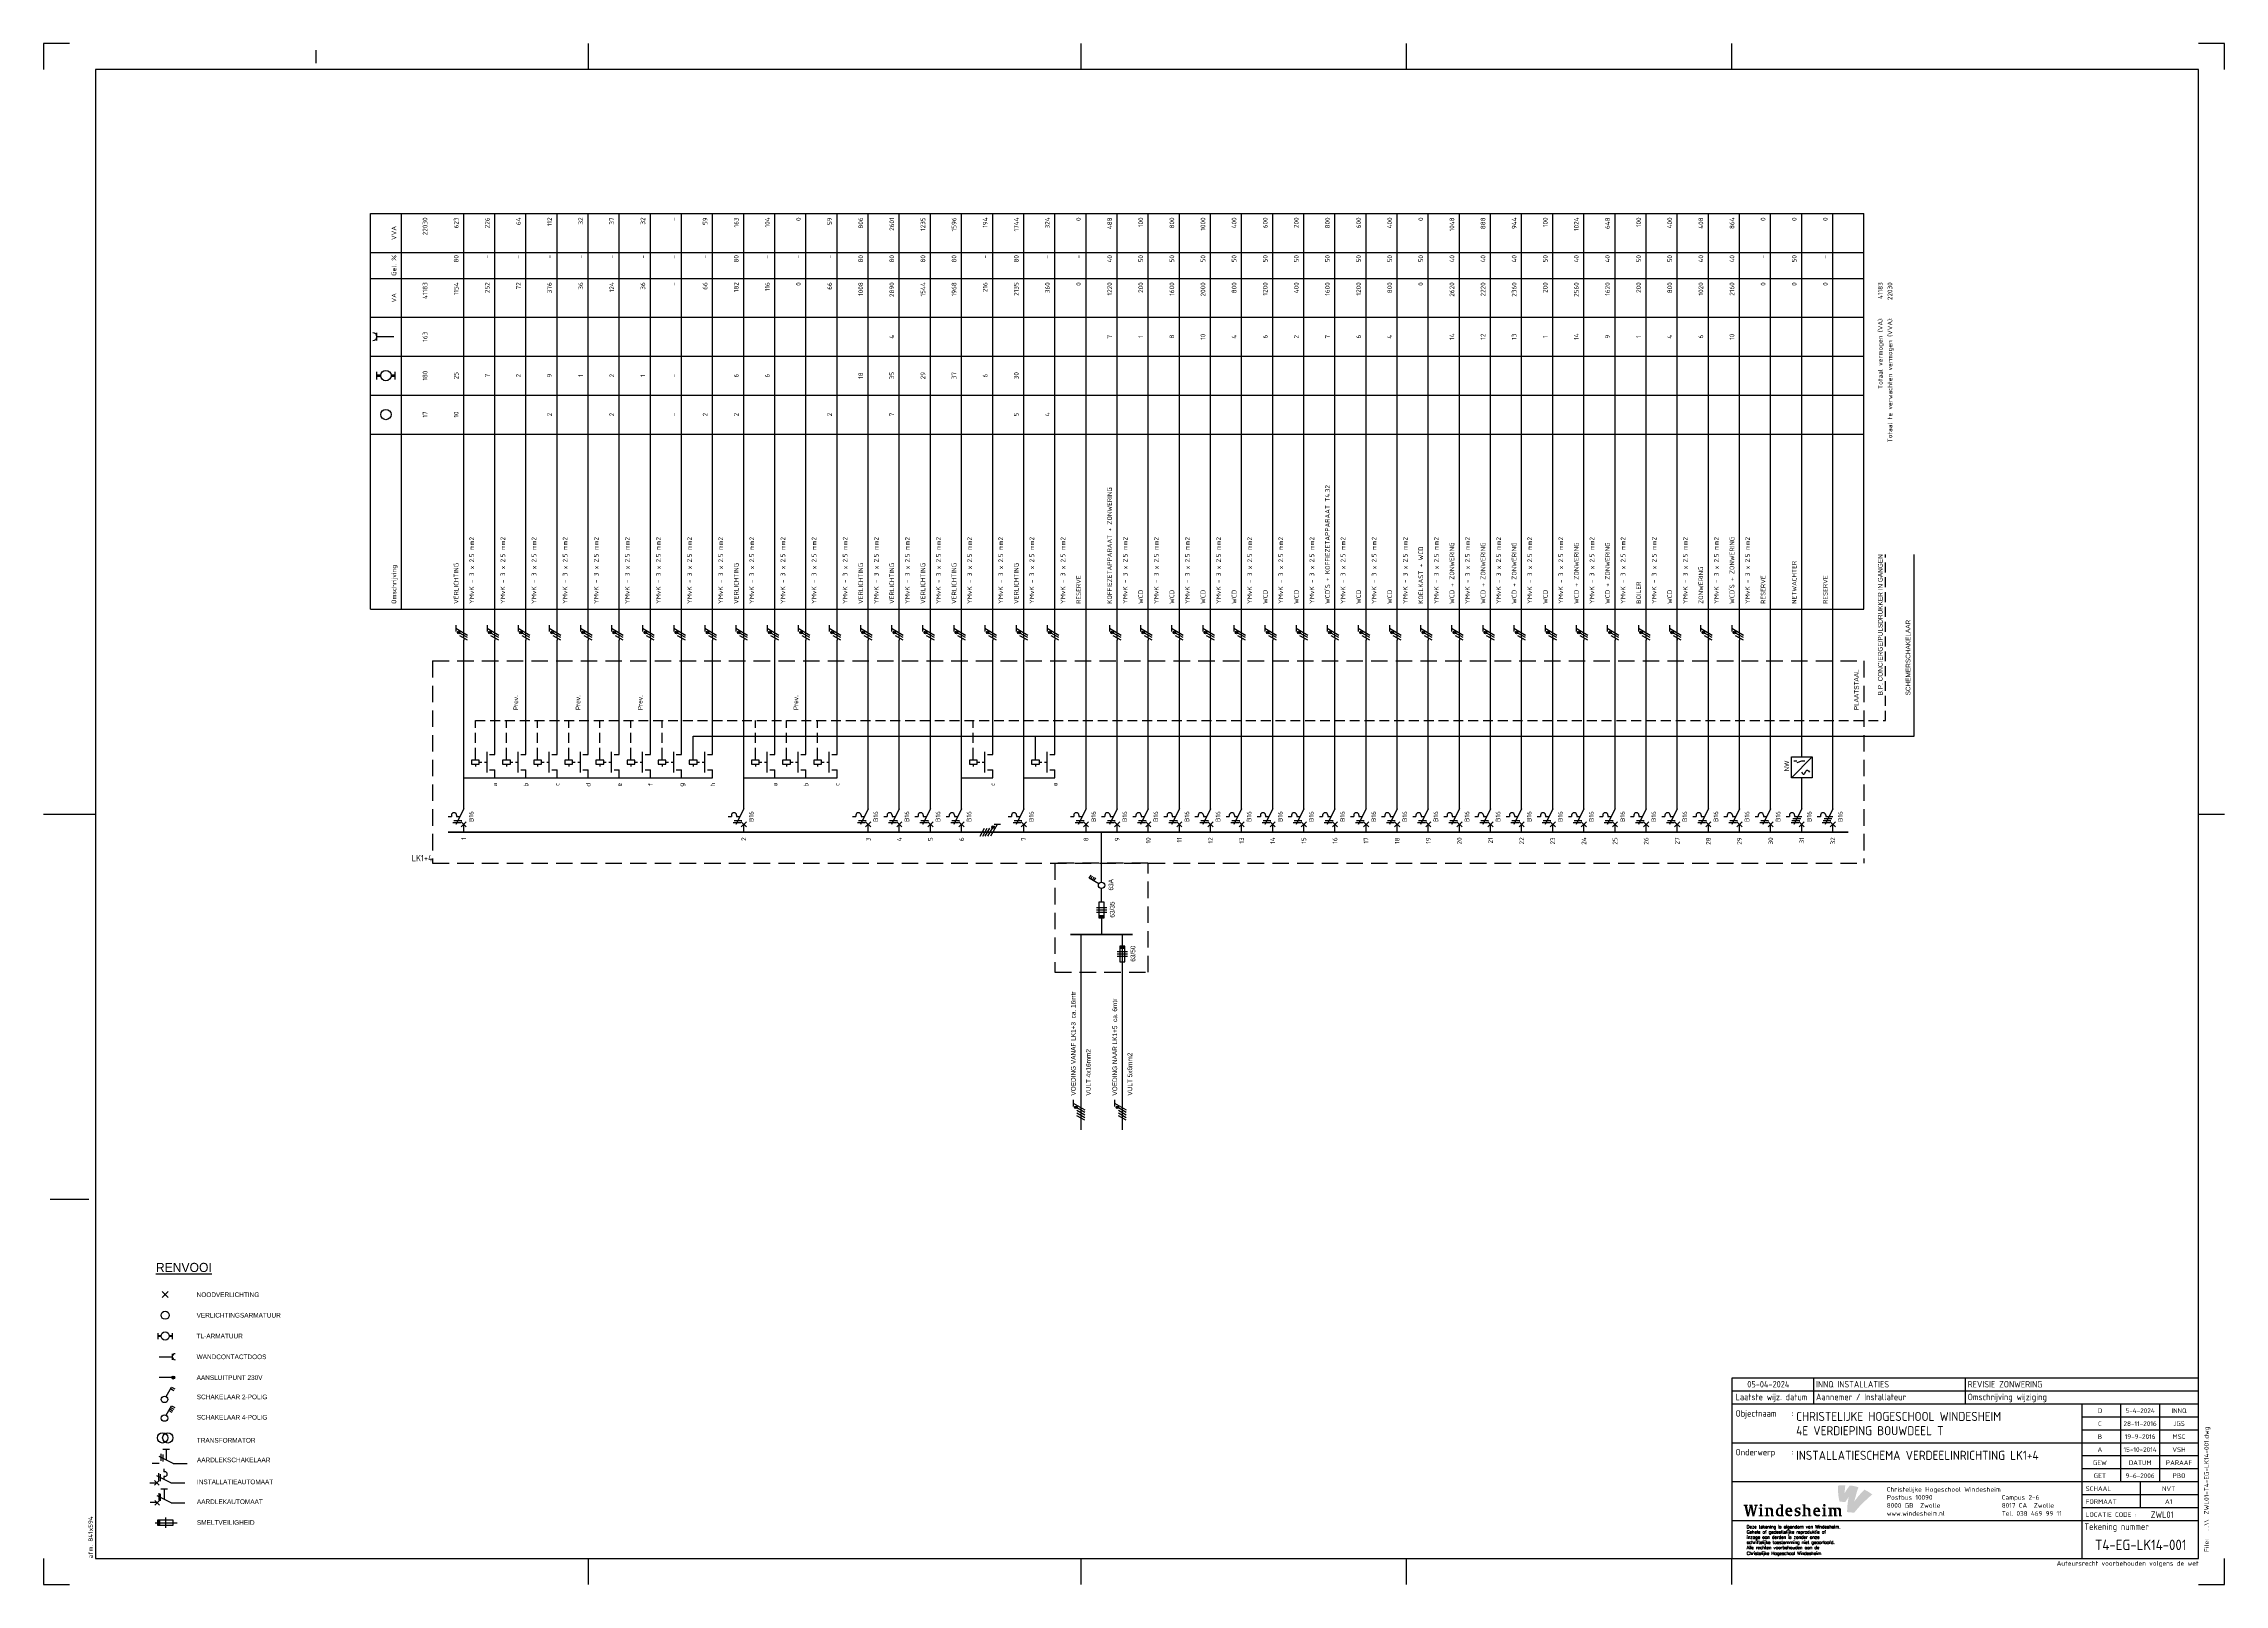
# Model space of a CAD drawing. Header units: millimetres. Extents: x 0 to 841, y 0 to 594.
import ezdxf
from ezdxf.enums import TextEntityAlignment as Align

# ---------------------------------------------------------------- set-up
doc = ezdxf.new("R2010")
doc.units = ezdxf.units.MM
for name, pattern in [('DASHED', [19.05, 12.7, -6.35]), ('HIDDEN', [9.525, 6.35, -3.175]), ('STABI11', [2, 1, -1])]:
    doc.linetypes.add(name, pattern=pattern)
doc.layers.get('0').update_dxf_attribs({"linetype": 'CONTINUOUS'})
for name, color, linetype in [('00att018', 1, 'CONTINUOUS'), ('00att025', 2, 'CONTINUOUS'), ('00att035', 3, 'CONTINUOUS'), ('00att050', 4, 'CONTINUOUS'), ('00kad018', 1, 'CONTINUOUS'), ('00kad025', 2, 'CONTINUOUS'), ('00kad070', 5, 'CONTINUOUS'), ('BL$2----_KADER', 7, 'CONTINUOUS'), ('BL$4----_LOGO', 7, 'CONTINUOUS'), ('BL$4----_STEMPEL', 7, 'CONTINUOUS'), ('EL$1----', 3, 'CONTINUOUS'), ('EL$1----__LK1+4', 3, 'CONTINUOUS'), ('LAAG_1', 160, 'CONTINUOUS')]:
    doc.layers.add(name, color=color, linetype=linetype)
doc.styles.add('BURO-018', font='BUROFONT', dxfattribs={"height": 1.8})
doc.styles.add('BURO-035', font='BUROFONT.shx', dxfattribs={"height": 3.5})
doc.styles.add('EDU', font='ROMANS.SHX', dxfattribs={"height": 2.5})
doc.styles.add('ISO', font='isocp.shx')
doc.styles.add('STABICAD-018', font='ISOCP.SHX', dxfattribs={"height": 1.8})

# ---------------------------------------------------------------- blocks, each defined once
blk = doc.blocks.new('RENV_DION')
at = {"layer": 'EL$1----', "linetype": 'Continuous'}
for p, q in [((485.12, 256.64), (487.32, 254.44)), ((487.32, 256.64), (485.12, 254.44)), ((483.5, 238.37), (483.5, 240.7)), ((488.94, 240.7), (488.94, 238.37)), ((483.89, 231.54), (488.94, 231.54)), ((488.94, 232.7), (488.94, 230.37)), ((489.33, 223.54), (483.89, 223.54)), ((486.57, 208.98), (488.69, 212.65)), ((487.64, 210.83), (488.85, 210.13)), ((487.99, 211.43), (489.2, 210.73)), ((488.34, 212.04), (489.55, 211.34)), ((488.69, 212.65), (489.9, 211.95)), ((484.62, 191.43), (484.62, 194.13)), ((485.3, 193.8), (485.3, 191.1)), ((486.65, 195.82), (486.65, 191.77)), ((488.36, 182.91), (482.96, 185.61)), ((483.63, 186.63), (483.63, 183.93)), ((489.35, 190.42), (483.95, 193.12)), ((484.31, 186.29), (484.31, 183.59)), ((485.66, 188.31), (485.66, 187.19)), ((486.11, 187.19), (485.66, 187.19)), ((486.11, 185.39), (485.66, 185.39)), ((485.66, 185.39), (485.66, 184.26)), ((480.26, 182.91), (482.96, 182.91)), ((482.06, 183.81), (483.86, 182.01)), ((483.86, 183.81), (482.06, 182.01)), ((488.54, 175.18), (483.14, 177.88)), ((485.84, 180.58), (485.84, 176.53)), ((488.36, 182.91), (493.76, 182.91)), ((484.04, 176.08), (482.24, 174.28)), ((482.24, 176.08), (484.04, 174.28)), ((489.31, 168.57), (483.31, 168.57)), ((483.31, 168.57), (483.31, 166.57)), ((486.31, 169.57), (486.31, 165.57)), ((489.31, 166.57), (489.31, 168.57)), ((482.39, 167.57), (490.81, 167.57)), ((483.31, 166.57), (489.31, 166.57))]:
    blk.add_line(p, q, dxfattribs=at)
at = {"layer": 'EL$1----', "color": 3, "linetype": 'Continuous'}
for p, q in [((486.57, 216.18), (488.69, 219.85)), ((488.34, 219.25), (489.55, 218.55)), ((488.69, 219.85), (489.9, 219.15))]:
    blk.add_line(p, q, dxfattribs=at)
at = {"layer": 'EL$1----'}
for p, q in [((483.86, 190.42), (481.16, 190.42)), ((489.35, 190.42), (494.66, 190.42)), ((483.9, 176.31), (483.9, 179.01)), ((484.49, 175.97), (484.49, 178.67)), ((483.14, 175.29), (480.44, 175.29)), ((488.54, 175.18), (493.85, 175.18))]:
    blk.add_line(p, q, dxfattribs=at)
at = {"layer": 'EL$1----', "linetype": 'Continuous'}
for points, const_width in [([(486.41, 255.54, 1), (486.02, 255.54, 1)], 0.389), ([(489.33, 223.83, 1), (489.33, 223.24, 1)], 0.583)]:
    blk.add_lwpolyline(points, format="xyb", close=True, dxfattribs=dict(at, const_width=const_width))
for points, const_width in [([(484.66, 239.54), (483.5, 239.54)], 0.778), ([(487.77, 239.54), (488.94, 239.54)], 0.778), ([(485.3, 195.82), (488, 195.82)], 0.45), ([(484.49, 180.58), (487.19, 180.58)], 0.45)]:
    blk.add_lwpolyline(points, dxfattribs=dict(at, const_width=const_width))
for centre, radius in [((486.22, 247.54), 1.56), ((486.22, 239.54), 1.56), ((489.33, 223.54), 0.583), ((485.24, 200.27), 2), ((485.95, 207.9), 1.25), ((487.24, 200.27), 2)]:
    blk.add_circle(centre, radius, dxfattribs=at)
at = {"layer": 'EL$1----', "color": 3, "linetype": 'Continuous'}
blk.add_circle((485.95, 215.1), 1.25, dxfattribs=at)
at = {"layer": 'EL$1----', "linetype": 'Continuous'}
for centre, radius, start, end in [((490.11, 231.54), 1.17, 90, 270), ((486.11, 186.29), 0.9, 270, 90)]:
    blk.add_arc(centre, radius, start, end, dxfattribs=at)
blk.add_solid([(483.31, 168.57), (484.31, 168.57), (483.31, 166.57), (484.31, 166.57)], dxfattribs=at)
at = {"layer": 'EL$1----', "color": 3, "style": 'BURO-035'}
blk.add_text('%%URENVOOI', height=3.5, dxfattribs=at).set_placement((482.63, 264.23))
at = {"layer": 'EL$1----', "color": 1, "style": 'BURO-018'}
for s, p in [('NOODVERLICHTING', (498.36, 255.47)), ('VERLICHTINGSARMATUUR', (498.36, 247.55)), ('TL-ARMATUUR', (498.36, 239.54)), ('WANDCONTACTDOOS', (498.36, 231.52)), ('AANSLUITPUNT 230V', (498.36, 223.5)), ('SCHAKELAAR 2-POLIG', (498.43, 216.06)), ('SCHAKELAAR 4-POLIG', (498.43, 208.21)), ('TRANSFORMATOR', (498.43, 199.33)), ('AARDLEKSCHAKELAAR', (498.49, 191.75)), ('INSTALLATIEAUTOMAAT', (498.49, 183.3)), ('AARDLEKAUTOMAAT', (498.47, 175.66)), ('SMELTVEILIGHEID', (498.47, 167.66))]:
    blk.add_text(s, height=1.8, dxfattribs=at).set_placement(p, align=Align.MIDDLE_LEFT)
blk = doc.blocks.new('a1-windesheim-hor')
at = {"layer": '00kad018', "color": 1}
for p, q in [((0, 594), (0, 584)), ((10, 594), (0, 594)), ((105, 591.5), (105, 586.5)), ((210, 594), (210, 584)), ((400, 594), (400, 584)), ((525.5, 594), (525.5, 584)), ((651, 584), (651, 594)), ((841, 594), (831, 594)), ((841, 584), (841, 594)), ((0, 297), (20, 297)), ((831, 297), (841, 297)), ((2.5, 148.5), (17.5, 148.5)), ((0, 10), (0, 0)), ((210, 10), (210, 0)), ((400, 10), (400, 0)), ((525.5, 10), (525.5, 0)), ((651, 0), (651, 10)), ((841, 0), (841, 10)), ((0, 0), (10, 0)), ((831, 0), (841, 0))]:
    blk.add_line(p, q, dxfattribs=at)
at = {"layer": '00kad070', "color": 5}
for p, q in [((831, 584), (20, 584)), ((20, 584), (20, 10)), ((831, 10), (831, 584)), ((20, 10), (831, 10))]:
    blk.add_line(p, q, dxfattribs=at)
at = {"layer": '00att018', "color": 1, "style": 'ISO'}
blk.add_text('afm. 841x594', height=1.8, rotation=90, dxfattribs=at).set_placement((19, 10))
blk.add_text('Auteursrecht voorbehouden volgens de wet', height=1.8, dxfattribs=at).set_placement((831.08, 7.2), align=Align.RIGHT)
blk = doc.blocks.new('AI9-BLK4')
at = {"layer": 'LAAG_1'}
h = blk.add_hatch(color=40, dxfattribs=at)
edge = h.paths.add_edge_path()
edge.add_spline(control_points=[(7.1, 7.2), (4.8, 4.7), (2.6, 2.6), (-0.7, -2.1), (0, 0.5), (1.3, 5.9), (2.6, 9), (0.7, 9.7), (-2.2, 10.3), (-4.1, 10.4), (-5.5, 8.8), (-7.5, 5.5), (-8.1, 4.4), (-8, 6.9), (-7.7, 9.3), (-7.6, 10.6), (-9.6, 10.7), (-11, 10.6), (-13.2, 10.3), (-13.3, 6), (-13.1, 2), (-12, -2), (-10.8, -2.1), (-7.6, -2.4), (-7.6, -2.4), (-7.1, -1.7), (-6.1, 0), (-5, 1.4), (-5.4, -0.9), (-5.9, -4.1), (-6.1, -7.2), (-6.1, -8.1), (-6.2, -9.1), (-6.2, -10.1), (-4.7, -10.2), (-1, -10.6), (-0.7, -10.6), (-0.7, -10.6), (-0.7, -10.6), (-0.7, -10.6), (-0.7, -10.6), (-0.7, -10.6), (-0.7, -10.6), (0.7, -8.8), (2.3, -7), (3.6, -5.5), (4.7, -4.4), (5.7, -3.3), (6.7, -2.4), (9.3, 0.1), (11.5, 2.1), (13.2, 3.5), (11, 5.1), (9.5, 6.1), (7.1, 7.2)], knot_values=[0, 0, 0, 0, 1, 1, 1, 2, 2, 2, 3, 3, 3, 4, 4, 4, 5, 5, 5, 6, 6, 6, 7, 7, 7, 8, 8, 8, 9, 9, 9, 10, 10, 10, 11, 11, 11, 12, 12, 12, 13, 13, 13, 14, 14, 14, 15, 15, 15, 16, 16, 16, 17, 17, 17, 18, 18, 18, 18], degree=3, periodic=0)
h = blk.add_hatch(color=154, dxfattribs=at)
edge = h.paths.add_edge_path()
edge.add_spline(control_points=[(-0.7, -10.6), (-0.7, -10.6), (-0.7, -10.6), (-0.7, -10.6), (-0.7, -10.6), (-0.7, -10.6), (-0.7, -10.6)], knot_values=[0, 0, 0, 0, 1, 1, 1, 2, 2, 2, 2], degree=3, periodic=0)
h = blk.add_hatch(color=154, dxfattribs=at)
edge = h.paths.add_edge_path()
edge.add_spline(control_points=[(-0.7, -10.6), (-0.7, -10.6), (-0.7, -10.6), (-0.7, -10.6), (-0.7, -10.6), (-0.7, -10.6), (-0.7, -10.6)], knot_values=[0, 0, 0, 0, 1, 1, 1, 2, 2, 2, 2], degree=3, periodic=0)
blk = doc.blocks.new('AI9-BLK3')
at = {"layer": 'LAAG_1'}
h = blk.add_hatch(color=154, dxfattribs=at)
edge = h.paths.add_edge_path()
edge.add_spline(control_points=[(-27.8, 3.2), (-27.8, 3.2), (-29.8, -4.7), (-29.8, -4.7), (-29.8, -4.7), (-31.2, -4.7), (-31.2, -4.7), (-31.2, -4.7), (-32.5, 1.8), (-32.5, 1.8), (-32.5, 1.8), (-33.9, -4.7), (-33.9, -4.7), (-33.9, -4.7), (-35.4, -4.7), (-35.4, -4.7), (-35.4, -4.7), (-37.2, 3.2), (-37.2, 3.2), (-37.2, 3.2), (-38, 3.2), (-38, 3.2), (-38, 3.2), (-38, 4.2), (-38, 4.2), (-38, 4.2), (-34.8, 4.2), (-34.8, 4.2), (-34.8, 4.2), (-34.8, 3.2), (-34.8, 3.2), (-34.8, 3.2), (-35.4, 3.2), (-35.4, 3.2), (-35.4, 3.2), (-34.4, -2.1), (-34.4, -2.1), (-34.4, -2.1), (-33.2, 3.3), (-33.2, 3.3), (-33.2, 3.3), (-33.7, 3.3), (-33.7, 3.3), (-33.7, 3.3), (-33.7, 4.2), (-33.7, 4.2), (-33.7, 4.2), (-31.3, 4.2), (-31.3, 4.2), (-31.3, 4.2), (-30.2, -2.1), (-30.2, -2.1), (-30.2, -2.1), (-29, 3.2), (-29, 3.2), (-29, 3.2), (-29.8, 3.2), (-29.8, 3.2), (-29.8, 3.2), (-29.8, 4.2), (-29.8, 4.2), (-29.8, 4.2), (-27.2, 4.2), (-27.2, 4.2), (-27.2, 4.2), (-27.2, 3.2), (-27.2, 3.2), (-27.2, 3.2), (-27.8, 3.2), (-27.8, 3.2)], knot_values=[0, 0, 0, 0, 1, 1, 1, 2, 2, 2, 3, 3, 3, 4, 4, 4, 5, 5, 5, 6, 6, 6, 7, 7, 7, 8, 8, 8, 9, 9, 9, 10, 10, 10, 11, 11, 11, 12, 12, 12, 13, 13, 13, 14, 14, 14, 15, 15, 15, 16, 16, 16, 17, 17, 17, 18, 18, 18, 19, 19, 19, 20, 20, 20, 21, 21, 21, 22, 22, 22, 23, 23, 23, 23], degree=3, periodic=0)
h = blk.add_hatch(color=154, dxfattribs=at)
edge = h.paths.add_edge_path()
edge.add_spline(control_points=[(-26.4, -4.7), (-26.4, -4.7), (-26.4, -3.9), (-26.4, -3.9), (-26.4, -3.9), (-25.5, -3.9), (-25.5, -3.9), (-25.5, -3.9), (-25.5, 1.2), (-25.5, 1.2), (-25.5, 1.2), (-26.4, 1.2), (-26.4, 1.2), (-26.4, 1.2), (-26.4, 2), (-26.4, 2), (-26.4, 2), (-23.8, 2), (-23.8, 2), (-23.8, 2), (-23.8, -3.9), (-23.8, -3.9), (-23.8, -3.9), (-22.9, -3.9), (-22.9, -3.9), (-22.9, -3.9), (-22.9, -4.7), (-22.9, -4.7), (-22.9, -4.7), (-26.4, -4.7), (-26.4, -4.7)], knot_values=[0, 0, 0, 0, 1, 1, 1, 2, 2, 2, 3, 3, 3, 4, 4, 4, 5, 5, 5, 6, 6, 6, 7, 7, 7, 8, 8, 8, 9, 9, 9, 10, 10, 10, 10], degree=3, periodic=0)
edge = h.paths.add_edge_path()
edge.add_spline(control_points=[(-24.7, 2.7), (-25.2, 2.7), (-25.7, 3.2), (-25.7, 3.7), (-25.7, 4.3), (-25.2, 4.8), (-24.7, 4.8), (-24.1, 4.8), (-23.6, 4.3), (-23.6, 3.7), (-23.6, 3.2), (-24.1, 2.7), (-24.7, 2.7)], knot_values=[0, 0, 0, 0, 1, 1, 1, 2, 2, 2, 3, 3, 3, 4, 4, 4, 4], degree=3, periodic=0)
h = blk.add_hatch(color=154, dxfattribs=at)
edge = h.paths.add_edge_path()
edge.add_spline(control_points=[(-17, -4.7), (-17, -4.7), (-17, -0.9), (-17, -0.9), (-17, -0.3), (-17.2, 0.2), (-17.5, 0.5), (-17.9, 0.9), (-18.3, 1.1), (-18.9, 1.1), (-19, 1.1), (-19, 1.1), (-19.1, 1.1), (-19.1, 1.1), (-19.1, -3.9), (-19.1, -3.9), (-19.1, -3.9), (-18.2, -3.9), (-18.2, -3.9), (-18.2, -3.9), (-18.2, -4.7), (-18.2, -4.7), (-18.2, -4.7), (-21.7, -4.7), (-21.7, -4.7), (-21.7, -4.7), (-21.7, -3.9), (-21.7, -3.9), (-21.7, -3.9), (-20.8, -3.9), (-20.8, -3.9), (-20.8, -3.9), (-20.8, 1.2), (-20.8, 1.2), (-20.8, 1.2), (-21.7, 1.2), (-21.7, 1.2), (-21.7, 1.2), (-21.7, 2), (-21.7, 2), (-21.7, 2), (-19.4, 2), (-19.4, 2), (-19.1, 2), (-18.9, 2), (-18.6, 2), (-17, 2), (-16.3, 1.9), (-15.9, 1.4), (-15.5, 1), (-15.3, 0.6), (-15.3, -0.2), (-15.3, -0.2), (-15.3, -3.9), (-15.3, -3.9), (-15.3, -3.9), (-14.5, -3.9), (-14.5, -3.9), (-14.5, -3.9), (-14.5, -4.7), (-14.5, -4.7), (-14.5, -4.7), (-17, -4.7), (-17, -4.7)], knot_values=[0, 0, 0, 0, 1, 1, 1, 2, 2, 2, 3, 3, 3, 4, 4, 4, 5, 5, 5, 6, 6, 6, 7, 7, 7, 8, 8, 8, 9, 9, 9, 10, 10, 10, 11, 11, 11, 12, 12, 12, 13, 13, 13, 14, 14, 14, 15, 15, 15, 16, 16, 16, 17, 17, 17, 18, 18, 18, 19, 19, 19, 20, 20, 20, 21, 21, 21, 21], degree=3, periodic=0)
h = blk.add_hatch(color=154, dxfattribs=at)
edge = h.paths.add_edge_path(flags=16)
edge.add_spline(control_points=[(-6.8, -4.7), (-6.8, -4.7), (-6.8, -3.9), (-6.8, -3.9), (-6.8, -3.9), (-7.6, -3.9), (-7.6, -3.9), (-7.6, -3.9), (-7.6, 4.5), (-7.6, 4.5), (-7.6, 4.5), (-10.2, 4.5), (-10.2, 4.5), (-10.2, 4.5), (-10.2, 3.6), (-10.2, 3.6), (-10.2, 3.6), (-9.3, 3.6), (-9.3, 3.6), (-9.3, 3.6), (-9.3, 2), (-9.3, 2), (-9.6, 2), (-9.8, 2), (-10.2, 2), (-11.9, 2), (-13.2, 0.7), (-13.2, -1.5), (-13.2, -3.8), (-12.3, -4.8), (-10.3, -4.8), (-9.9, -4.8), (-9.3, -4.7), (-9.1, -4.7), (-9.1, -4.7), (-6.8, -4.7), (-6.8, -4.7)], knot_values=[0, 0, 0, 0, 1, 1, 1, 2, 2, 2, 3, 3, 3, 4, 4, 4, 5, 5, 5, 6, 6, 6, 7, 7, 7, 8, 8, 8, 9, 9, 9, 10, 10, 10, 11, 11, 11, 12, 12, 12, 12], degree=3, periodic=0)
edge = h.paths.add_edge_path()
edge.add_spline(control_points=[(-9.3, -3.7), (-9.5, -3.8), (-9.6, -3.8), (-9.8, -3.8), (-10.8, -3.8), (-11.5, -3.1), (-11.5, -1.2), (-11.5, 0.4), (-10.9, 1.1), (-10, 1.1), (-9.7, 1.1), (-9.5, 1), (-9.3, 1), (-9.3, 1), (-9.3, -3.7), (-9.3, -3.7)], knot_values=[0, 0, 0, 0, 1, 1, 1, 2, 2, 2, 3, 3, 3, 4, 4, 4, 5, 5, 5, 5], degree=3, periodic=0)
h = blk.add_hatch(color=154, dxfattribs=at)
edge = h.paths.add_edge_path(flags=16)
edge.add_spline(control_points=[(-0.4, -1.4), (-0.4, 1), (-1.2, 2.1), (-3, 2.1), (-4.8, 2.1), (-5.9, 0.7), (-5.9, -1.4), (-5.9, -3.6), (-4.8, -4.8), (-2.7, -4.8), (-1.9, -4.8), (-1.2, -4.6), (-0.7, -4.4), (-0.7, -4.4), (-0.7, -3.5), (-0.7, -3.5), (-1.2, -3.6), (-1.6, -3.6), (-2, -3.6), (-3.4, -3.6), (-4.2, -2.5), (-4.2, -1.4), (-4.2, -1.4), (-0.4, -1.4), (-0.4, -1.4)], knot_values=[0, 0, 0, 0, 1, 1, 1, 2, 2, 2, 3, 3, 3, 4, 4, 4, 5, 5, 5, 6, 6, 6, 7, 7, 7, 8, 8, 8, 8], degree=3, periodic=0)
edge = h.paths.add_edge_path()
edge.add_spline(control_points=[(-2.2, -0.5), (-2.2, -0.5), (-4.2, -0.5), (-4.2, -0.5), (-4.2, 0.5), (-3.8, 1.1), (-3.2, 1.1), (-2.6, 1.1), (-2.2, 0.6), (-2.2, -0.5)], knot_values=[0, 0, 0, 0, 1, 1, 1, 2, 2, 2, 3, 3, 3, 3], degree=3, periodic=0)
h = blk.add_hatch(color=154, dxfattribs=at)
edge = h.paths.add_edge_path()
edge.add_spline(control_points=[(3.2, -4.8), (2.4, -4.8), (1.5, -4.6), (1.3, -4.5), (1.3, -4.5), (1.3, -2.7), (1.3, -2.7), (1.3, -2.7), (2.3, -2.7), (2.3, -2.7), (2.3, -2.7), (2.3, -3.6), (2.3, -3.6), (2.6, -3.7), (2.9, -3.8), (3.3, -3.8), (4.1, -3.8), (4.5, -3.5), (4.5, -3), (4.5, -2.5), (4.1, -2.3), (3.5, -2.1), (3.5, -2.1), (2.7, -1.8), (2.7, -1.8), (1.8, -1.5), (1.3, -1), (1.3, 0.1), (1.3, 1.2), (2.3, 2.1), (3.9, 2.1), (4.6, 2.1), (5.3, 2), (5.7, 1.9), (5.7, 1.9), (5.7, 0), (5.7, 0), (5.7, 0), (4.7, 0), (4.7, 0), (4.7, 0), (4.7, 1), (4.7, 1), (4.4, 1.1), (4.2, 1.1), (3.9, 1.1), (3.2, 1.1), (2.8, 0.8), (2.8, 0.4), (2.8, 0), (3, -0.2), (3.6, -0.4), (3.6, -0.4), (4.4, -0.7), (4.4, -0.7), (5.4, -1), (6, -1.6), (6, -2.6), (6, -4), (4.8, -4.8), (3.2, -4.8)], knot_values=[0, 0, 0, 0, 1, 1, 1, 2, 2, 2, 3, 3, 3, 4, 4, 4, 5, 5, 5, 6, 6, 6, 7, 7, 7, 8, 8, 8, 9, 9, 9, 10, 10, 10, 11, 11, 11, 12, 12, 12, 13, 13, 13, 14, 14, 14, 15, 15, 15, 16, 16, 16, 17, 17, 17, 18, 18, 18, 19, 19, 19, 20, 20, 20, 20], degree=3, periodic=0)
h = blk.add_hatch(color=154, dxfattribs=at)
edge = h.paths.add_edge_path()
edge.add_spline(control_points=[(11.8, -4.7), (11.8, -4.7), (11.8, -1), (11.8, -1), (11.8, -0.3), (11.7, 0.2), (11.3, 0.5), (10.9, 0.9), (10.5, 1.1), (10, 1.1), (9.9, 1.1), (9.8, 1.1), (9.7, 1.1), (9.7, 1.1), (9.7, -3.9), (9.7, -3.9), (9.7, -3.9), (10.6, -3.9), (10.6, -3.9), (10.6, -3.9), (10.6, -4.7), (10.6, -4.7), (10.6, -4.7), (7.1, -4.7), (7.1, -4.7), (7.1, -4.7), (7.1, -3.9), (7.1, -3.9), (7.1, -3.9), (8, -3.9), (8, -3.9), (8, -3.9), (8, 3.6), (8, 3.6), (8, 3.6), (7.2, 3.6), (7.2, 3.6), (7.2, 3.6), (7.2, 4.5), (7.2, 4.5), (7.2, 4.5), (9.7, 4.5), (9.7, 4.5), (9.7, 4.5), (9.7, 2), (9.7, 2), (9.9, 2), (10.2, 2), (10.5, 2), (11.9, 2), (12.5, 1.8), (13, 1.4), (13.4, 1), (13.5, 0.5), (13.5, -0.2), (13.5, -0.2), (13.5, -3.9), (13.5, -3.9), (13.5, -3.9), (14.3, -3.9), (14.3, -3.9), (14.3, -3.9), (14.3, -4.7), (14.3, -4.7), (14.3, -4.7), (11.8, -4.7), (11.8, -4.7)], knot_values=[0, 0, 0, 0, 1, 1, 1, 2, 2, 2, 3, 3, 3, 4, 4, 4, 5, 5, 5, 6, 6, 6, 7, 7, 7, 8, 8, 8, 9, 9, 9, 10, 10, 10, 11, 11, 11, 12, 12, 12, 13, 13, 13, 14, 14, 14, 15, 15, 15, 16, 16, 16, 17, 17, 17, 18, 18, 18, 19, 19, 19, 20, 20, 20, 21, 21, 21, 22, 22, 22, 22], degree=3, periodic=0)
h = blk.add_hatch(color=154, dxfattribs=at)
edge = h.paths.add_edge_path(flags=16)
edge.add_spline(control_points=[(21.1, -1.4), (21.1, 1), (20.4, 2.1), (18.5, 2.1), (16.7, 2.1), (15.6, 0.7), (15.6, -1.4), (15.6, -3.6), (16.8, -4.8), (18.9, -4.8), (19.6, -4.8), (20.3, -4.6), (20.8, -4.4), (20.8, -4.4), (20.8, -3.5), (20.8, -3.5), (20.4, -3.6), (19.9, -3.6), (19.5, -3.6), (18.1, -3.6), (17.3, -2.5), (17.3, -1.4), (17.3, -1.4), (21.1, -1.4), (21.1, -1.4)], knot_values=[0, 0, 0, 0, 1, 1, 1, 2, 2, 2, 3, 3, 3, 4, 4, 4, 5, 5, 5, 6, 6, 6, 7, 7, 7, 8, 8, 8, 8], degree=3, periodic=0)
edge = h.paths.add_edge_path()
edge.add_spline(control_points=[(19.3, -0.5), (19.3, -0.5), (17.3, -0.5), (17.3, -0.5), (17.3, 0.5), (17.8, 1.1), (18.4, 1.1), (18.9, 1.1), (19.3, 0.6), (19.3, -0.5)], knot_values=[0, 0, 0, 0, 1, 1, 1, 2, 2, 2, 3, 3, 3, 3], degree=3, periodic=0)
h = blk.add_hatch(color=154, dxfattribs=at)
edge = h.paths.add_edge_path()
edge.add_spline(control_points=[(22.5, -4.7), (22.5, -4.7), (22.5, -3.9), (22.5, -3.9), (22.5, -3.9), (23.4, -3.9), (23.4, -3.9), (23.4, -3.9), (23.4, 1.2), (23.4, 1.2), (23.4, 1.2), (22.5, 1.2), (22.5, 1.2), (22.5, 1.2), (22.5, 2), (22.5, 2), (22.5, 2), (25.1, 2), (25.1, 2), (25.1, 2), (25.1, -3.9), (25.1, -3.9), (25.1, -3.9), (26, -3.9), (26, -3.9), (26, -3.9), (26, -4.7), (26, -4.7), (26, -4.7), (22.5, -4.7), (22.5, -4.7)], knot_values=[0, 0, 0, 0, 1, 1, 1, 2, 2, 2, 3, 3, 3, 4, 4, 4, 5, 5, 5, 6, 6, 6, 7, 7, 7, 8, 8, 8, 9, 9, 9, 10, 10, 10, 10], degree=3, periodic=0)
edge = h.paths.add_edge_path()
edge.add_spline(control_points=[(24.2, 2.7), (23.6, 2.7), (23.2, 3.2), (23.2, 3.7), (23.2, 4.3), (23.6, 4.8), (24.2, 4.8), (24.8, 4.8), (25.3, 4.3), (25.3, 3.7), (25.3, 3.2), (24.8, 2.7), (24.2, 2.7)], knot_values=[0, 0, 0, 0, 1, 1, 1, 2, 2, 2, 3, 3, 3, 4, 4, 4, 4], degree=3, periodic=0)
h = blk.add_hatch(color=154, dxfattribs=at)
edge = h.paths.add_edge_path()
edge.add_spline(control_points=[(35.5, -4.7), (35.5, -4.7), (35.5, -0.9), (35.5, -0.9), (35.5, -0.3), (35.3, 0.2), (35, 0.5), (34.7, 0.9), (34.2, 1.1), (33.5, 1.1), (33.4, 1.1), (33.3, 1), (33.2, 1), (33.4, 0.8), (33.5, 0.3), (33.5, -0.1), (33.5, -0.1), (33.5, -3.9), (33.5, -3.9), (33.5, -3.9), (34.3, -3.9), (34.3, -3.9), (34.3, -3.9), (34.3, -4.7), (34.3, -4.7), (34.3, -4.7), (31.8, -4.7), (31.8, -4.7), (31.8, -4.7), (31.8, -0.9), (31.8, -0.9), (31.8, -0.2), (31.6, 0.2), (31.3, 0.5), (30.9, 0.9), (30.5, 1.1), (30, 1.1), (30, 1.1), (29.9, 1.1), (29.8, 1.1), (29.8, 1.1), (29.8, -3.9), (29.8, -3.9), (29.8, -3.9), (30.6, -3.9), (30.6, -3.9), (30.6, -3.9), (30.6, -4.7), (30.6, -4.7), (30.6, -4.7), (27.2, -4.7), (27.2, -4.7), (27.2, -4.7), (27.2, -3.9), (27.2, -3.9), (27.2, -3.9), (28.1, -3.9), (28.1, -3.9), (28.1, -3.9), (28.1, 1.2), (28.1, 1.2), (28.1, 1.2), (27.2, 1.2), (27.2, 1.2), (27.2, 1.2), (27.2, 2), (27.2, 2), (27.2, 2), (29.6, 2), (29.6, 2), (29.9, 2), (30.2, 2), (30.4, 2), (31.4, 2), (31.9, 1.9), (32.5, 1.7), (33, 1.9), (33.7, 2), (34.5, 2), (35.6, 2), (36.3, 1.8), (36.7, 1.4), (37.1, 1), (37.2, 0.5), (37.2, -0.1), (37.2, -0.1), (37.2, -3.9), (37.2, -3.9), (37.2, -3.9), (38, -3.9), (38, -3.9), (38, -3.9), (38, -4.7), (38, -4.7), (38, -4.7), (35.5, -4.7), (35.5, -4.7)], knot_values=[0, 0, 0, 0, 1, 1, 1, 2, 2, 2, 3, 3, 3, 4, 4, 4, 5, 5, 5, 6, 6, 6, 7, 7, 7, 8, 8, 8, 9, 9, 9, 10, 10, 10, 11, 11, 11, 12, 12, 12, 13, 13, 13, 14, 14, 14, 15, 15, 15, 16, 16, 16, 17, 17, 17, 18, 18, 18, 19, 19, 19, 20, 20, 20, 21, 21, 21, 22, 22, 22, 23, 23, 23, 24, 24, 24, 25, 25, 25, 26, 26, 26, 27, 27, 27, 28, 28, 28, 29, 29, 29, 30, 30, 30, 31, 31, 31, 32, 32, 32, 32], degree=3, periodic=0)
blk = doc.blocks.new('AI9-BLK2')
at = {"layer": 'LAAG_1', "color": 7}
for name, p in [('AI9-BLK4', (36.4, 1.4)), ('AI9-BLK3', (-11.6, -7.2))]:
    blk.add_blockref(name, p, dxfattribs=at)
blk = doc.blocks.new('CHW_ONDERHOEK')
at = {"layer": '00kad025', "color": 2}
for p, q in [((-190, 79.5), (-190, 69.5)), ((-10, 79.5), (-190, 79.5)), ((-158.5, 79.5), (-158.5, 69.5)), ((-100, 79.5), (-100, 69.5)), ((-10, 74.5), (-190, 74.5)), ((-40, 69.5), (-40, 39.5)), ((-25, 69.5), (-25, 39.5)), ((-10, 64.5), (-55, 64.5)), ((-10, 59.5), (-55, 59.5)), ((-10, 54.5), (-55, 54.5)), ((-10, 49.5), (-55, 49.5)), ((-32.5, 39.5), (-32.5, 34.5)), ((-32.5, 34.5), (-32.5, 29.5))]:
    blk.add_line(p, q, dxfattribs=at)
at = {"layer": '00kad070', "color": 5}
for p, q in [((-10, 69.5), (-190, 69.5)), ((-190, 69.5), (-190, 10)), ((-55, 69.5), (-55, 10)), ((-55, 54.5), (-190, 54.5)), ((-10, 44.5), (-55, 44.5)), ((-10, 39.5), (-190, 39.5)), ((-10, 34.5), (-55, 34.5)), ((-10, 29.5), (-55, 29.5)), ((-55, 24.5), (-190, 24.5)), ((-10, 24.5), (-55, 24.5))]:
    blk.add_line(p, q, dxfattribs=at)
at = {"layer": 'LAAG_1', "color": 7, "xscale": 0.5, "yscale": 0.5, "zscale": 0.5}
blk.add_blockref('AI9-BLK2', (-160.6, 32.22), dxfattribs=at)
at = {"layer": '00att018', "color": 1, "style": 'ISO'}
for s, p in [('GEW', (-48, 46)), ('GET', (-48, 41)), ('DATUM', (-32.5, 46)), ('PARAAF', (-17.5, 46))]:
    blk.add_text(s, height=1.8, dxfattribs=at).set_placement(p, align=Align.CENTER)
for s, p in [('SCHAAL', (-53.5, 36)), ('FORMAAT', (-53.5, 31))]:
    blk.add_text(s, height=1.8, dxfattribs=at).set_placement(p)
at = {"layer": '00att018', "color": 1, "linetype": 'Continuous', "style": 'EDU'}
for s, p in [('Gehele of gedeeltelijke reproduktie of', (-184.2, 19.6)), ('inzage aan derden is zonder onze', (-184.2, 17.6)), ('schriftelijke toestemming niet geoorloofd.', (-184.2, 15.6)), ('Deze tekening is eigendom van Windesheim.', (-184.2, 21.6)), ('Alle rechten voorbehouden aan de', (-184.2, 13.6)), ('Christelijke Hogeschool Windesheim', (-184.2, 11.38))]:
    blk.add_text(s, height=1.2, dxfattribs=at).set_placement(p)
at = {"layer": '00att018', "color": 1, "style": 'ISO', "width": 0.9}
blk.add_text('....\\\\', height=1.8, rotation=90, dxfattribs=at).set_placement((-6, 20.5))
at = {"layer": '00att018', "color": 1, "style": 'ISO'}
blk.add_text('File:', height=1.8, rotation=90, dxfattribs=at).set_placement((-6, 12.5))
for tag, p in [('WZ_CODED', (-48, 66.07)), ('WZ_DATUMD', (-32.5, 66.07)), ('WZ_WZGOEDD', (-17.5, 66.07)), ('WZ_CODEC', (-48, 61.07)), ('WZ_DATUMC', (-32.5, 61.07)), ('WZ_WZGOEDC', (-17.5, 61.07)), ('WZ_CODEA', (-48, 51.07)), ('WZ_CODEB', (-48, 56.07)), ('WZ_DATUMA', (-32.5, 51.07)), ('WZ_DATUMB', (-32.5, 56.07)), ('WZ_WZGOEDA', (-17.5, 51.07)), ('WZ_WZGOEDB', (-17.5, 56.07)), ('TKDATCREAT', (-32.5, 41)), ('TKINIT', (-17.5, 41)), ('TKSCHAAL', (-21.5, 36)), ('TKFORMAAT', (-21.5, 31))]:
    blk.add_attdef(tag, text='', height=1.8, dxfattribs=at).set_placement(p, align=Align.CENTER)
blk.add_attdef('DWGNAME', (-6, 26.93), '', height=1.8, rotation=90, dxfattribs=at)
at = {"layer": '00att025', "color": 2, "style": 'ISO'}
for s, p in [('Objectnaam', (-188.5, 64.67)), ('Onderwerp', (-188.5, 49.72)), ('Tekening nummer', (-54, 21))]:
    blk.add_text(s, height=2.5, dxfattribs=at).set_placement(p)
at = {"layer": '00att025', "style": 'ISO'}
for p in [(-167.02, 64.67), (-167.02, 49.78)]:
    blk.add_text(':', height=2.5, dxfattribs=at).set_placement(p)
at = {"layer": '00att025', "color": 1, "style": 'ISO'}
blk.add_text('LOCATIE CODE :', height=1.8, dxfattribs=at).set_placement((-53.5, 26))
at = {"layer": '00att025', "color": 2, "style": 'ISO'}
for tag, p in [('WZ_DATUM', (-184, 75.9)), ('WZ_AANNEMER_INSTALATEUR', (-157.5, 75.9)), ('WZ_OMSCHR', (-99, 75.9))]:
    blk.add_attdef(tag, p, '', height=2.5, dxfattribs=at)
at = {"layer": '00att025', "color": 3, "style": 'ISO'}
blk.add_attdef('TKVRIJ2', text='', height=2.5, dxfattribs=at).set_placement((-24, 25.62), align=Align.CENTER)
at = {"layer": '00att035', "color": 3, "style": 'ISO'}
for s, p in [('Laatste wijz. datum', (-188.5, 71)), ('Aannemer / Installateur', (-157.5, 71)), ('Omschrijving wijziging', (-99, 71))]:
    blk.add_text(s, height=2.5, dxfattribs=at).set_placement(p)
for tag, p in [('TK1OMSCHR', (-165.14, 57.5)), ('PROMSCHR', (-165.14, 63)), ('TK2OMSCHR', (-165.14, 48)), ('TKVRIJ1', (-165.14, 42.5))]:
    blk.add_attdef(tag, p, '', height=3.5, dxfattribs=at)
at = {"layer": '00att050', "color": 4, "style": 'ISO'}
blk.add_attdef('TKFASE', text='', height=5, dxfattribs=at).set_placement((-14.5, 82), align=Align.RIGHT)
blk.add_attdef('TKTEKNR', text='', height=3.5, dxfattribs=at).set_placement((-32.25, 13.23), align=Align.CENTER)
at = {"layer": 'BL$4----_LOGO', "color": 1, "style": 'ISO'}
for s, p in [('Christelijke Hogeschool Windesheim', (-130.19, 35.71)), ('Postbus 10090', (-130.19, 32.63)), ('Campus 2-6', (-85.85, 32.63)), ('www.windesheim.nl', (-130.19, 26.45)), ('8000 GB  Zwolle', (-130.19, 29.54)), ('Tel. 038 469 99 11', (-85.85, 26.45)), ('8017 CA  Zwolle', (-85.85, 29.54))]:
    blk.add_text(s, height=1.8, dxfattribs=at).set_placement(p)
blk = doc.blocks.new('HL3')
at = {"color": 0, "linetype": 'Continuous'}
for p, q in [((-3, 6.98), (-3, 4.48)), ((-3, 5.73), (1.5, 3.13)), ((1.5, 2.13), (-1.5, 3.87)), ((1.5, 1.13), (-1.5, 2.87)), ((1.5, 0.13), (-1.5, 1.87)), ((1.5, -0.87), (-1.5, 0.87))]:
    blk.add_line(p, q, dxfattribs=at)
at = {"color": 0, "linetype": 'Continuous', "const_width": 0.5}
blk.add_lwpolyline([(-1.68, 4.12, 1), (-2.18, 4.12, 1)], format="xyb", close=True, dxfattribs=at)
at = {"color": 0, "linetype": 'Continuous'}
blk.add_circle((-1.93, 4.12), 0.5, dxfattribs=at)
blk = doc.blocks.new('1114A3A')
at = {"color": 0, "linetype": 'Continuous'}
for p, q in [((0.62, 1.08), (2.74, 4.75)), ((1.69, 2.93), (2.9, 2.23)), ((2.04, 3.54), (3.25, 2.84)), ((2.39, 4.14), (3.6, 3.44)), ((2.74, 4.75), (3.95, 4.05))]:
    blk.add_line(p, q, dxfattribs=at)
blk.add_circle((0, 0), 1.25, dxfattribs=at)
at = {"color": 0, "linetype": 'Continuous', "style": 'BURO-018', "flags": 1}
for tag, p in [('E_ID', (0, 0.08)), ('E_MATCODE', (0, -4.92))]:
    blk.add_attdef(tag, p, '', height=1.8, dxfattribs=at)
at = {"color": 0, "linetype": 'Continuous', "style": 'BURO-018'}
blk.add_attdef('E_IGS', text='', height=1.8, dxfattribs=at).set_placement((3, 0.08), align=Align.MIDDLE_LEFT)
blk = doc.blocks.new('072102B')
at = {"color": 0, "linetype": 'Continuous'}
for p, q in [((1, 0), (-1, 0)), ((-1, 0), (-1, -6)), ((1, -6), (1, 0)), ((-1, -6), (1, -6))]:
    blk.add_line(p, q, dxfattribs=at)
blk.add_solid([(1, -5), (1, -6), (-1, -5), (-1, -6)], dxfattribs=at)
at = {"color": 0, "linetype": 'Continuous', "style": 'BURO-018', "flags": 1}
for tag, p in [('E_ID', (0, 0)), ('E_MATCODE', (0, -5))]:
    blk.add_attdef(tag, p, '', height=1.8, dxfattribs=at)
at = {"color": 0, "linetype": 'Continuous', "style": 'BURO-018'}
blk.add_attdef('E_KODE', text='', height=1.8, dxfattribs=at).set_placement((-3, -3), align=Align.MIDDLE_RIGHT)
blk = doc.blocks.new('0721013F')
at = {"color": 0, "linetype": 'Continuous'}
for p, q in [((-2, -2), (2, -2)), ((-2, -3), (2, -3)), ((2, -4), (-2, -4))]:
    blk.add_line(p, q, dxfattribs=at)
blk = doc.blocks.new('111104')
at = {"color": 0, "linetype": 'Continuous'}
for p, q in [((-3, 6.98), (-3, 4.48)), ((-3, 5.73), (1.5, 3.13)), ((1.5, 2.13), (-1.5, 3.87)), ((1.5, 1.13), (-1.5, 2.87)), ((1.5, 0.13), (-1.5, 1.87)), ((1.5, -0.87), (-1.5, 0.87))]:
    blk.add_line(p, q, dxfattribs=at)
at = {"color": 0, "linetype": 'Continuous', "const_width": 0.5}
blk.add_lwpolyline([(-1.68, 4.12, 1), (-2.18, 4.12, 1)], format="xyb", close=True, dxfattribs=at)
at = {"color": 0, "linetype": 'Continuous'}
blk.add_circle((-1.93, 4.12), 0.5, dxfattribs=at)
blk = doc.blocks.new('020209')
at = {"color": 0, "linetype": 'Continuous'}
blk.add_lwpolyline([(-3, 0), (-2.3, 1.1), (-1.7, 1.5), (-1.2, 1.5), (-0.8, 1.2), (-0.4, 0.7), (0, 0), (0.4, -0.7), (0.8, -1.2), (1.2, -1.5), (1.7, -1.5), (2.3, -1.1), (3, 0)], dxfattribs=at)
blk = doc.blocks.new('P-N-PE_3')
at = {"color": 0, "linetype": 'Continuous'}
for p, q in [((-3, 5.85), (-3, 3.35)), ((-3, 4.6), (1.5, 2)), ((1.5, 1), (-1.5, 2.73)), ((1.5, 0), (-1.5, 1.73)), ((0, 0.87), (0, 6.17)), ((0, 0.87), (0, 0))]:
    blk.add_line(p, q, dxfattribs=at)
at = {"color": 0, "linetype": 'Continuous', "const_width": 0.5}
blk.add_lwpolyline([(-1.68, 2.98, 1), (-2.18, 2.98, 1)], format="xyb", close=True, dxfattribs=at)
at = {"color": 0, "linetype": 'Continuous'}
blk.add_circle((-1.93, 2.98), 0.5, dxfattribs=at)
blk = doc.blocks.new('B3')
at = {"color": 0, "linetype": 'Continuous'}
for p, q in [((0, 9), (0, 21)), ((0, 9), (-3, 3)), ((-6, 6), (-4.75, 6)), ((-4.75, 6.5), (-4.75, 6)), ((-4.125, 3.75), (-1.125, 3.75)), ((-3.75, 4.5), (-0.75, 4.5)), ((-2.75, 6.5), (-2.75, 6)), ((-2.75, 6), (-1.5, 6)), ((-1, 4), (1, 2)), ((-1, 2), (1, 4)), ((0, 0), (0, 3))]:
    blk.add_line(p, q, dxfattribs=at)
blk.add_arc((-3.75, 6.5), 1, 0, 180, dxfattribs=at)
at = {"color": 1, "style": 'BURO-018'}
blk.add_attdef('FREEFIELD1', (-3, 12), '', height=1.8, rotation=90, dxfattribs=at)
at = {"color": 1, "linetype": 'Continuous', "style": 'BURO-018'}
blk.add_attdef('AUTOMATICFUSE', text='', height=1.8, rotation=90, dxfattribs=at).set_placement((2, 6), align=Align.TOP_CENTER)
blk = doc.blocks.new('m1')
at = {"color": 0, "linetype": 'Continuous'}
blk.add_line((0, 21), (0, 33), dxfattribs=at)
blk = doc.blocks.new('b1s')
at = {"color": 0, "linetype": 'Continuous'}
blk.add_line((0, 33), (0, 54), dxfattribs=at)
blk = doc.blocks.new('m1s')
at = {"color": 0, "linetype": 'Continuous'}
blk.add_line((0, 54), (0, 66), dxfattribs=at)
blk = doc.blocks.new('M2')
at = {"color": 0, "linetype": 'Continuous'}
for p, q in [((-3, 2), (-3, 10)), ((-2, 9), (0, 9)), ((0, 9), (0, 12)), ((-6, 6.75), (-9, 6.75)), ((-9, 6.75), (-9, 5.25)), ((-9, 5.25), (-6, 5.25)), ((-7.5, 6.75), (-7.5, 7.75)), ((-7.5, 5.25), (-7.5, 4.25)), ((-6, 5.25), (-6, 6.75)), ((-6, 6.25), (-6, 6.25)), ((-2, 3), (0, 3)), ((0, 0), (0, 3))]:
    blk.add_line(p, q, dxfattribs=at)
at = {"color": 0, "linetype": 'STABI11'}
blk.add_line((-6, 6), (-3, 6), dxfattribs=at)
at = {"color": 1, "linetype": 'Continuous', "style": 'BURO-018'}
blk.add_attdef('FREEFIELD1', (-6, 9), '', height=1.8, rotation=90, dxfattribs=at)
blk.add_attdef('MAGNETICSWITCH', text='', height=1.8, rotation=90, dxfattribs=at).set_placement((0, 6), align=Align.TOP_CENTER)
blk = doc.blocks.new('B5')
at = {"color": 0, "linetype": 'Continuous'}
for p, q in [((0, 9), (0, 21)), ((0, 9), (-3, 3)), ((-6, 6), (-4.75, 6)), ((-4.75, 6.5), (-4.75, 6)), ((-4.125, 3.75), (-1.125, 3.75)), ((-3.75, 4.5), (-0.75, 4.5)), ((-3.375, 5.25), (-0.375, 5.25)), ((-2.75, 6.5), (-2.75, 6)), ((-2.75, 6), (0, 6)), ((-1, 2), (1, 4)), ((-1, 4), (1, 2)), ((0, 0), (0, 3))]:
    blk.add_line(p, q, dxfattribs=at)
blk.add_arc((-3.75, 6.5), 1, 0, 180, dxfattribs=at)
at = {"color": 1, "style": 'BURO-018'}
blk.add_attdef('FREEFIELD1', (-3, 12), '', height=1.8, rotation=90, dxfattribs=at)
at = {"color": 1, "linetype": 'Continuous', "style": 'BURO-018'}
blk.add_attdef('AUTOMATICFUSE', text='', height=1.8, rotation=90, dxfattribs=at).set_placement((2, 6), align=Align.TOP_CENTER)
blk = doc.blocks.new('COLUMN_POWERTYPE_3')
at = {"color": 0, "linetype": 'Continuous'}
blk.add_circle((0, 0), 2, dxfattribs=at)
blk = doc.blocks.new('COLUMN_POWERTYPE_5')
at = {"color": 0, "linetype": 'Continuous'}
for p, q in [((-3.5, -1.5), (-3.5, 1.5)), ((3.5, 1.5), (3.5, -1.5))]:
    blk.add_line(p, q, dxfattribs=at)
at = {"color": 0, "linetype": 'Continuous', "const_width": 1}
for points in [[(-2, 0), (-3.5, 0)], [(2, 0), (3.5, 0)]]:
    blk.add_lwpolyline(points, dxfattribs=at)
at = {"color": 0, "linetype": 'Continuous'}
blk.add_circle((0, 0), 2, dxfattribs=at)
blk = doc.blocks.new('COLUMN_POWERTYPE_6')
at = {"color": 0, "linetype": 'Continuous'}
for p, q in [((-3.5, -1.5), (-3.5, 1.5)), ((3, 0), (-3.5, 0))]:
    blk.add_line(p, q, dxfattribs=at)
blk.add_arc((-5, 0), 1.5, 270, 90, dxfattribs=at)

msp = doc.modelspace()

# ---------------------------------------------------------------- linework, layer by layer
at = {"layer": 'EL$1----', "linetype": 'DASHED', "ltscale": 0.3}
for p, q in [((710.35, 333), (710.35, 397)), ((166.5, 333), (710.35, 333)), ((166.5, 318.75), (166.5, 333)), ((178.5, 318.75), (178.5, 333)), ((190.5, 318.75), (190.5, 333)), ((202.5, 318.75), (202.5, 333)), ((214.5, 318.75), (214.5, 333)), ((226.5, 318.75), (226.5, 333)), ((226.5, 318.75), (226.5, 333)), ((238.5, 318.75), (238.5, 333)), ((274.5, 318.75), (274.5, 333)), ((286.5, 318.75), (286.5, 333)), ((298.5, 318.75), (298.5, 333)), ((358.5, 318.75), (358.5, 333))]:
    msp.add_line(p, q, dxfattribs=at)
at = {"layer": 'EL$1----'}
for p, q in [((721.35, 327), (721.35, 397)), ((250.5, 318.75), (250.5, 327)), ((250.5, 327), (721.35, 327)), ((382.5, 318.75), (382.5, 327)), ((678, 319), (678, 323)), ((674, 311), (682, 319)), ((408, 263), (408, 268.25)), ((408, 257), (408, 250.51))]:
    msp.add_line(p, q, dxfattribs=at)
at = {"layer": 'EL$1----', "linetype": 'Continuous'}
for p, q in [((676.15, 317.38), (674.95, 317.38)), ((677.95, 317.38), (676.15, 316.78)), ((679.15, 317.38), (677.95, 317.38))]:
    msp.add_line(p, q, dxfattribs=at)
at = {"layer": 'EL$1----', "ltscale": 0.2}
for p, q in [((408, 270.75), (408, 290)), ((400, 250.51), (400, 175.21)), ((416, 250.51), (416, 175.21))]:
    msp.add_line(p, q, dxfattribs=at)
at = {"layer": 'EL$1----'}
msp.add_lwpolyline([(674, 311), (674, 319), (682, 319), (682, 311)], close=True, dxfattribs=at)
at = {"layer": 'EL$1----', "color": 1, "linetype": 'HIDDEN'}
msp.add_lwpolyline([(390, 278), (390, 236), (426, 236), (426, 278)], close=True, dxfattribs=at)
at = {"layer": 'EL$1----', "ltscale": 0.2, "const_width": 0.7}
for points in [[(408, 250.51), (396, 250.51)], [(420, 250.51), (408, 250.51)]]:
    msp.add_lwpolyline(points, dxfattribs=at)
at = {"layer": 'EL$1----__LK1+4', "color": 1}
for p, q in [((126, 528.5), (702, 528.5)), ((126, 376), (126, 528.5)), ((138, 376), (138, 528.5)), ((702, 376), (702, 528.5)), ((126, 513.5), (702, 513.5)), ((126, 503.5), (702, 503.5)), ((126, 488.5), (702, 488.5)), ((126, 473.5), (702, 473.5)), ((126, 458.5), (702, 458.5)), ((126, 443.5), (702, 443.5)), ((126, 376), (702, 376))]:
    msp.add_line(p, q, dxfattribs=at)
at = {"layer": 'EL$1----__LK1+4'}
for p, q in [((162, 376), (162, 528.5)), ((174, 376), (174, 528.5)), ((186, 376), (186, 528.5)), ((198, 376), (198, 528.5)), ((210, 376), (210, 528.5)), ((222, 376), (222, 528.5)), ((234, 376), (234, 528.5)), ((246, 376), (246, 528.5)), ((258, 376), (258, 528.5)), ((270, 376), (270, 528.5)), ((282, 376), (282, 528.5)), ((294, 376), (294, 528.5)), ((306, 376), (306, 528.5)), ((318, 376), (318, 528.5)), ((330, 376), (330, 528.5)), ((342, 376), (342, 528.5)), ((354, 376), (354, 528.5)), ((366, 376), (366, 528.5)), ((378, 376), (378, 528.5)), ((390, 376), (390, 528.5)), ((402, 376), (402, 528.5)), ((414, 376), (414, 528.5)), ((426, 376), (426, 528.5)), ((438, 376), (438, 528.5)), ((450, 376), (450, 528.5)), ((462, 376), (462, 528.5)), ((474, 376), (474, 528.5)), ((486, 376), (486, 528.5)), ((498, 376), (498, 528.5)), ((510, 376), (510, 528.5)), ((522, 376), (522, 528.5)), ((534, 376), (534, 528.5)), ((546, 376), (546, 528.5)), ((558, 376), (558, 528.5)), ((570, 376), (570, 528.5)), ((582, 376), (582, 528.5)), ((594, 376), (594, 528.5)), ((606, 376), (606, 528.5)), ((618, 376), (618, 528.5)), ((630, 376), (630, 528.5)), ((642, 376), (642, 528.5)), ((654, 376), (654, 528.5)), ((666, 376), (666, 528.5)), ((678, 376), (678, 528.5)), ((690, 376), (690, 528.5)), ((162, 370.17), (162, 376)), ((174, 370.17), (174, 376)), ((186, 370.17), (186, 376)), ((198, 370.17), (198, 376)), ((210, 370.17), (210, 376)), ((222, 370.17), (222, 376)), ((234, 370.17), (234, 376)), ((246, 370.17), (246, 376)), ((258, 370.17), (258, 376)), ((270, 370.17), (270, 376)), ((282, 370.17), (282, 376)), ((294, 370.17), (294, 376)), ((306, 370.17), (306, 376)), ((318, 370.17), (318, 376)), ((330, 370.17), (330, 376)), ((342, 370.17), (342, 376)), ((354, 370.17), (354, 376)), ((366, 370.17), (366, 376)), ((378, 370.17), (378, 376)), ((390, 370.17), (390, 376)), ((402, 356), (402, 376)), ((414, 370.17), (414, 376)), ((426, 370.17), (426, 376)), ((438, 370.17), (438, 376)), ((450, 370.17), (450, 376)), ((462, 370.17), (462, 376)), ((474, 370.17), (474, 376)), ((486, 370.17), (486, 376)), ((498, 370.17), (498, 376)), ((510, 370.17), (510, 376)), ((522, 370.17), (522, 376)), ((534, 370.17), (534, 376)), ((546, 370.17), (546, 376)), ((558, 370.17), (558, 376)), ((570, 370.17), (570, 376)), ((582, 356), (582, 376)), ((594, 370.17), (594, 376)), ((606, 370.17), (606, 376)), ((618, 370.17), (618, 376)), ((630, 356), (630, 376)), ((642, 356), (642, 376)), ((654, 370.17), (654, 376)), ((666, 356), (666, 376)), ((678, 356), (678, 376)), ((690, 356), (690, 376)), ((162, 356), (162, 364)), ((174, 356), (174, 364)), ((186, 356), (186, 364)), ((198, 356), (198, 364)), ((210, 356), (210, 364)), ((222, 356), (222, 364)), ((234, 356), (234, 364)), ((246, 356), (246, 364)), ((258, 356), (258, 364)), ((270, 356), (270, 364)), ((282, 356), (282, 364)), ((294, 356), (294, 364)), ((306, 356), (306, 364)), ((318, 356), (318, 364)), ((330, 356), (330, 364)), ((342, 356), (342, 364)), ((354, 356), (354, 364)), ((366, 356), (366, 364)), ((378, 356), (378, 364)), ((390, 356), (390, 364)), ((414, 356), (414, 364)), ((426, 356), (426, 364)), ((438, 356), (438, 364)), ((450, 356), (450, 364)), ((462, 356), (462, 364)), ((474, 356), (474, 364)), ((486, 356), (486, 364)), ((498, 356), (498, 364)), ((510, 356), (510, 364)), ((522, 356), (522, 364)), ((534, 356), (534, 364)), ((546, 356), (546, 364)), ((558, 356), (558, 364)), ((570, 356), (570, 364)), ((594, 356), (594, 364)), ((606, 356), (606, 364)), ((618, 356), (618, 364)), ((654, 356), (654, 364)), ((162, 311), (174, 311)), ((174, 311), (186, 311)), ((186, 311), (198, 311)), ((198, 311), (210, 311)), ((210, 311), (222, 311)), ((222, 311), (234, 311)), ((234, 311), (246, 311)), ((246, 311), (258, 311)), ((270, 311), (282, 311)), ((282, 311), (294, 311)), ((294, 311), (306, 311)), ((354, 311), (366, 311)), ((378, 311), (390, 311))]:
    msp.add_line(p, q, dxfattribs=at)
at = {"layer": 'EL$1----__LK1+4', "color": 1, "linetype": 'HIDDEN'}
for p, q in [((150, 356), (702, 356)), ((150, 356), (150, 278)), ((702, 356), (702, 278)), ((150, 278), (702, 278))]:
    msp.add_line(p, q, dxfattribs=at)
at = {"layer": 'EL$1----__LK1+4'}
for points in [[(168, 290, 0.7, 0.7, 0), (156, 290, 0.7, 0.7, 0)], [(180, 290, 0.7, 0.7, 0), (168, 290, 0.7, 0.7, 0)], [(192, 290, 0.7, 0.7, 0), (180, 290, 0.7, 0.7, 0)], [(204, 290, 0.7, 0.7, 0), (192, 290, 0.7, 0.7, 0)], [(216, 290, 0.7, 0.7, 0), (204, 290, 0.7, 0.7, 0)], [(228, 290, 0.7, 0.7, 0), (216, 290, 0.7, 0.7, 0)], [(240, 290, 0.7, 0.7, 0), (228, 290, 0.7, 0.7, 0)], [(252, 290, 0.7, 0.7, 0), (240, 290, 0.7, 0.7, 0)], [(264, 290, 0.7, 0.7, 0), (252, 290, 0.7, 0.7, 0)], [(276, 290, 0.7, 0.7, 0), (264, 290, 0.7, 0.7, 0)], [(288, 290, 0.7, 0.7, 0), (276, 290, 0.7, 0.7, 0)], [(300, 290, 0.7, 0.7, 0), (288, 290, 0.7, 0.7, 0)], [(312, 290, 0.7, 0.7, 0), (300, 290, 0.7, 0.7, 0)], [(324, 290, 0.7, 0.7, 0), (312, 290, 0.7, 0.7, 0)], [(336, 290, 0.7, 0.7, 0), (324, 290, 0.7, 0.7, 0)], [(348, 290, 0.7, 0.7, 0), (336, 290, 0.7, 0.7, 0)], [(360, 290, 0.7, 0.7, 0), (348, 290, 0.7, 0.7, 0)], [(372, 290, 0.7, 0.7, 0), (360, 290, 0.7, 0.7, 0)], [(384, 290, 0.7, 0.7, 0), (372, 290, 0.7, 0.7, 0)], [(396, 290, 0.7, 0.7, 0), (384, 290, 0.7, 0.7, 0)], [(408, 290, 0.7, 0.7, 0), (396, 290, 0.7, 0.7, 0)], [(420, 290, 0.7, 0.7, 0), (408, 290, 0.7, 0.7, 0)], [(432, 290, 0.7, 0.7, 0), (420, 290, 0.7, 0.7, 0)], [(444, 290, 0.7, 0.7, 0), (432, 290, 0.7, 0.7, 0)], [(456, 290, 0.7, 0.7, 0), (444, 290, 0.7, 0.7, 0)], [(468, 290, 0.7, 0.7, 0), (456, 290, 0.7, 0.7, 0)], [(480, 290, 0.7, 0.7, 0), (468, 290, 0.7, 0.7, 0)], [(492, 290, 0.7, 0.7, 0), (480, 290, 0.7, 0.7, 0)], [(504, 290, 0.7, 0.7, 0), (492, 290, 0.7, 0.7, 0)], [(516, 290, 0.7, 0.7, 0), (504, 290, 0.7, 0.7, 0)], [(528, 290, 0.7, 0.7, 0), (516, 290, 0.7, 0.7, 0)], [(540, 290, 0.7, 0.7, 0), (528, 290, 0.7, 0.7, 0)], [(552, 290, 0.7, 0.7, 0), (540, 290, 0.7, 0.7, 0)], [(564, 290, 0.7, 0.7, 0), (552, 290, 0.7, 0.7, 0)], [(576, 290, 0.7, 0.7, 0), (564, 290, 0.7, 0.7, 0)], [(588, 290, 0.7, 0.7, 0), (576, 290, 0.7, 0.7, 0)], [(600, 290, 0.7, 0.7, 0), (588, 290, 0.7, 0.7, 0)], [(612, 290, 0.7, 0.7, 0), (600, 290, 0.7, 0.7, 0)], [(624, 290, 0.7, 0.7, 0), (612, 290, 0.7, 0.7, 0)], [(636, 290, 0.7, 0.7, 0), (624, 290, 0.7, 0.7, 0)], [(648, 290, 0.7, 0.7, 0), (636, 290, 0.7, 0.7, 0)], [(660, 290, 0.7, 0.7, 0), (648, 290, 0.7, 0.7, 0)], [(672, 290, 0.7, 0.7, 0), (660, 290, 0.7, 0.7, 0)], [(684, 290, 0.7, 0.7, 0), (672, 290, 0.7, 0.7, 0)], [(696, 290, 0.7, 0.7, 0), (684, 290, 0.7, 0.7, 0)]]:
    msp.add_lwpolyline(points, format="xyseb", dxfattribs=at)

# ---------------------------------------------------------------- block references
at = {"layer": 'BL$2----_KADER'}
msp.add_blockref('a1-windesheim-hor', (0, 0), dxfattribs=at)
at = {"layer": 'BL$4----_STEMPEL'}
ref = msp.add_blockref('CHW_ONDERHOEK', (841, 0), dxfattribs=at)
ref.add_attrib('TKTEKNR', 'T4-EG-LK14-001', dxfattribs={"layer": '00att050', "color": 4, "height": 4, "style": 'ISO'}).set_placement((808.75, 13.23), align=Align.CENTER)
ref.add_attrib('WZ_CODEA', 'A', dxfattribs={"layer": '00att018', "color": 1, "height": 1.8, "style": 'ISO'}).set_placement((793, 51.07), align=Align.CENTER)
ref.add_attrib('WZ_DATUMA', '15-10-2014', dxfattribs={"layer": '00att018', "color": 1, "height": 1.8, "style": 'ISO'}).set_placement((808.5, 51.07), align=Align.CENTER)
ref.add_attrib('WZ_WZGOEDA', 'VSH', dxfattribs={"layer": '00att018', "color": 1, "height": 1.8, "style": 'ISO'}).set_placement((823.5, 51.07), align=Align.CENTER)
ref.add_attrib('WZ_CODEB', 'B', dxfattribs={"layer": '00att018', "color": 1, "height": 1.8, "style": 'ISO'}).set_placement((793, 56.07), align=Align.CENTER)
ref.add_attrib('WZ_DATUMB', '19-9-2016', dxfattribs={"layer": '00att018', "color": 1, "height": 1.8, "style": 'ISO'}).set_placement((808.5, 56.07), align=Align.CENTER)
ref.add_attrib('WZ_WZGOEDB', 'MSC', dxfattribs={"layer": '00att018', "color": 1, "height": 1.8, "style": 'ISO'}).set_placement((823.5, 56.07), align=Align.CENTER)
ref.add_attrib('WZ_CODEC', 'C', dxfattribs={"layer": '00att018', "color": 1, "height": 1.8, "style": 'ISO'}).set_placement((793, 61.07), align=Align.CENTER)
ref.add_attrib('WZ_DATUMC', '28-11-2016', dxfattribs={"layer": '00att018', "color": 1, "height": 1.8, "style": 'ISO'}).set_placement((808.5, 61.07), align=Align.CENTER)
ref.add_attrib('WZ_WZGOEDC', 'JGS', dxfattribs={"layer": '00att018', "color": 1, "height": 1.8, "style": 'ISO'}).set_placement((823.5, 61.07), align=Align.CENTER)
ref.add_attrib('WZ_CODED', 'D', dxfattribs={"layer": '00att018', "color": 1, "height": 1.8, "style": 'ISO'}).set_placement((793, 66.07), align=Align.CENTER)
ref.add_attrib('WZ_DATUMD', '5-4-2024', dxfattribs={"layer": '00att018', "color": 1, "height": 1.8, "style": 'ISO'}).set_placement((808.5, 66.07), align=Align.CENTER)
ref.add_attrib('WZ_WZGOEDD', 'INNQ', dxfattribs={"layer": '00att018', "color": 1, "height": 1.8, "style": 'ISO'}).set_placement((823.5, 66.07), align=Align.CENTER)
ref.add_attrib('TKDATCREAT', '9-6-2006', dxfattribs={"layer": '00att018', "color": 1, "height": 1.8, "style": 'ISO'}).set_placement((808.5, 41), align=Align.CENTER)
ref.add_attrib('TKINIT', 'PBO', dxfattribs={"layer": '00att018', "color": 1, "height": 1.8, "style": 'ISO'}).set_placement((823.5, 41), align=Align.CENTER)
ref.add_attrib('TKSCHAAL', 'NVT', dxfattribs={"layer": '00att018', "color": 1, "height": 1.8, "style": 'ISO'}).set_placement((819.5, 36), align=Align.CENTER)
ref.add_attrib('TKFORMAAT', 'A1', dxfattribs={"layer": '00att018', "color": 1, "height": 1.8, "style": 'ISO'}).set_placement((819.5, 31), align=Align.CENTER)
ref.add_attrib('TKVRIJ2', 'ZWL01', dxfattribs={"layer": '00att025', "color": 3, "height": 2.5, "style": 'ISO'}).set_placement((817, 25.62), align=Align.CENTER)
ref.add_attrib('PROMSCHR', 'CHRISTELIJKE HOGESCHOOL WINDESHEIM', (675.86, 63), dxfattribs={"layer": '00att035', "color": 3, "height": 3.5, "style": 'ISO'})
ref.add_attrib('TK2OMSCHR', 'INSTALLATIESCHEMA VERDEELINRICHTING LK1+4', (675.86, 48), dxfattribs={"layer": '00att035', "color": 3, "height": 3.5, "style": 'ISO'})
ref.add_attrib('TKFILE', 'ZWL01-T4-EG-LK14-001.dwg', (835, 26.93), dxfattribs={"layer": '00att018', "color": 1, "height": 1.8, "rotation": 90, "style": 'ISO'})
ref.add_attrib('TK1OMSCHR', '4E VERDIEPING BOUWDEEL T', (675.86, 57.5), dxfattribs={"layer": '00att035', "color": 3, "height": 3.5, "style": 'ISO'})
ref.add_attrib('WZ_DATUM', '05-04-2024', (657, 75.9), dxfattribs={"layer": '00att025', "color": 2, "height": 2.5, "style": 'ISO'})
ref.add_attrib('WZ_AANNEMER_INSTALATEUR', 'INNQ INSTALLATIES', (683.5, 75.9), dxfattribs={"layer": '00att025', "color": 2, "height": 2.5, "style": 'ISO'})
ref.add_attrib('WZ_OMSCHR', 'REVISIE ZONWERING', (742, 75.9), dxfattribs={"layer": '00att025', "color": 2, "height": 2.5, "style": 'ISO'})
at = {"layer": 'EL$1----', "xscale": -0.5120000000000005, "yscale": 0.5120000000000005, "zscale": 0.5120000000000001, "rotation": 180}
msp.add_blockref('020209', (679.42, 313.13), dxfattribs=at)
at = {"layer": 'EL$1----'}
for name, p, rotation in [('111104', (362.03, 290), 269.9999999999999), ('0721013F', (416, 240), 180)]:
    msp.add_blockref(name, p, dxfattribs=dict(at, rotation=rotation))
ref = msp.add_blockref('1114A3A', (408, 269.5), dxfattribs=dict(at, rotation=90))
ref.add_attrib('E_IGS', '63A', dxfattribs={"layer": '0', "color": 1, "linetype": 'Continuous', "height": 1.8, "rotation": 90, "style": 'BURO-018'}).set_placement((411.6, 267.5), align=Align.MIDDLE_LEFT)
for name, p in [('0721013F', (408, 263)), ('RENV_DION', (-439.35, -143.79))]:
    msp.add_blockref(name, p, dxfattribs=at)
ref = msp.add_blockref('072102B', (408, 263), dxfattribs=at)
ref.add_attrib('E_KODE', '63/35', dxfattribs={"layer": '0', "color": 1, "linetype": 'Continuous', "height": 1.8, "rotation": 90, "style": 'BURO-018'}).set_placement((412.1, 263.26), align=Align.MIDDLE_RIGHT)
ref = msp.add_blockref('072102B', (416, 240), dxfattribs=dict(at, rotation=180))
ref.add_attrib('E_KODE', '63/50', dxfattribs={"layer": '0', "color": 1, "linetype": 'Continuous', "height": 1.8, "rotation": 90, "style": 'BURO-018'}).set_placement((420.1, 246.26), align=Align.MIDDLE_RIGHT)
at = {"layer": 'EL$1----', "ltscale": 0.2}
for p in [(400, 179.79), (416, 179.79)]:
    msp.add_blockref('HL3', p, dxfattribs=at)
at = {"layer": 'EL$1----__LK1+4'}
for name, p in [('COLUMN_POWERTYPE_6', (132, 481)), ('COLUMN_POWERTYPE_5', (132, 466)), ('COLUMN_POWERTYPE_3', (132, 451)), ('P-N-PE_3', (162, 364)), ('P-N-PE_3', (174, 364)), ('P-N-PE_3', (186, 364)), ('P-N-PE_3', (198, 364)), ('P-N-PE_3', (210, 364)), ('P-N-PE_3', (222, 364)), ('P-N-PE_3', (234, 364)), ('P-N-PE_3', (246, 364)), ('P-N-PE_3', (258, 364)), ('P-N-PE_3', (270, 364)), ('P-N-PE_3', (282, 364)), ('P-N-PE_3', (294, 364)), ('P-N-PE_3', (306, 364)), ('P-N-PE_3', (318, 364)), ('P-N-PE_3', (330, 364)), ('P-N-PE_3', (342, 364)), ('P-N-PE_3', (354, 364)), ('P-N-PE_3', (366, 364)), ('P-N-PE_3', (378, 364)), ('P-N-PE_3', (390, 364)), ('P-N-PE_3', (414, 364)), ('P-N-PE_3', (426, 364)), ('P-N-PE_3', (438, 364)), ('P-N-PE_3', (450, 364)), ('P-N-PE_3', (462, 364)), ('P-N-PE_3', (474, 364)), ('P-N-PE_3', (486, 364)), ('P-N-PE_3', (498, 364)), ('P-N-PE_3', (510, 364)), ('P-N-PE_3', (522, 364)), ('P-N-PE_3', (534, 364)), ('P-N-PE_3', (546, 364)), ('P-N-PE_3', (558, 364)), ('P-N-PE_3', (570, 364)), ('P-N-PE_3', (582, 364)), ('P-N-PE_3', (594, 364)), ('P-N-PE_3', (606, 364)), ('P-N-PE_3', (618, 364)), ('P-N-PE_3', (630, 364)), ('P-N-PE_3', (642, 364)), ('P-N-PE_3', (654, 364)), ('m1s', (162, 290)), ('m1s', (174, 290)), ('m1s', (186, 290)), ('m1s', (198, 290)), ('m1s', (210, 290)), ('m1s', (222, 290)), ('m1s', (234, 290)), ('m1s', (246, 290)), ('m1s', (258, 290)), ('m1s', (270, 290)), ('m1s', (282, 290)), ('m1s', (294, 290)), ('m1s', (306, 290)), ('m1s', (318, 290)), ('m1s', (330, 290)), ('m1s', (342, 290)), ('m1s', (354, 290)), ('m1s', (366, 290)), ('m1s', (378, 290)), ('m1s', (390, 290)), ('m1s', (402, 290)), ('m1s', (414, 290)), ('m1s', (426, 290)), ('m1s', (438, 290)), ('m1s', (450, 290)), ('m1s', (462, 290)), ('m1s', (474, 290)), ('m1s', (486, 290)), ('m1s', (498, 290)), ('m1s', (510, 290)), ('m1s', (522, 290)), ('m1s', (534, 290)), ('m1s', (546, 290)), ('m1s', (558, 290)), ('m1s', (570, 290)), ('m1s', (582, 290)), ('m1s', (594, 290)), ('m1s', (606, 290)), ('m1s', (618, 290)), ('m1s', (630, 290)), ('m1s', (642, 290)), ('m1s', (654, 290)), ('m1s', (666, 290)), ('m1s', (678, 290)), ('m1s', (690, 290)), ('b1s', (162, 290)), ('b1s', (174, 290)), ('b1s', (186, 290)), ('b1s', (198, 290)), ('b1s', (210, 290)), ('b1s', (222, 290)), ('b1s', (234, 290)), ('b1s', (246, 290)), ('b1s', (258, 290)), ('b1s', (270, 290)), ('b1s', (282, 290)), ('b1s', (294, 290)), ('b1s', (306, 290)), ('b1s', (318, 290)), ('b1s', (330, 290)), ('b1s', (342, 290)), ('b1s', (354, 290)), ('b1s', (366, 290)), ('b1s', (378, 290)), ('b1s', (390, 290)), ('b1s', (402, 290)), ('b1s', (414, 290)), ('b1s', (426, 290)), ('b1s', (438, 290)), ('b1s', (450, 290)), ('b1s', (462, 290)), ('b1s', (474, 290)), ('b1s', (486, 290)), ('b1s', (498, 290)), ('b1s', (510, 290)), ('b1s', (522, 290)), ('b1s', (534, 290)), ('b1s', (546, 290)), ('b1s', (558, 290)), ('b1s', (570, 290)), ('b1s', (582, 290)), ('b1s', (594, 290)), ('b1s', (606, 290)), ('b1s', (618, 290)), ('b1s', (630, 290)), ('b1s', (642, 290)), ('b1s', (654, 290)), ('b1s', (666, 290)), ('b1s', (678, 290)), ('b1s', (690, 290)), ('m1', (162, 290)), ('M2', (174, 311)), ('M2', (186, 311)), ('M2', (198, 311)), ('M2', (210, 311)), ('M2', (222, 311)), ('M2', (234, 311)), ('M2', (246, 311)), ('M2', (258, 311)), ('m1', (270, 290)), ('M2', (282, 311)), ('M2', (294, 311)), ('M2', (306, 311)), ('m1', (318, 290)), ('m1', (330, 290)), ('m1', (342, 290)), ('m1', (354, 290)), ('M2', (366, 311)), ('m1', (378, 290)), ('M2', (390, 311)), ('m1', (402, 290)), ('m1', (414, 290)), ('m1', (426, 290)), ('m1', (438, 290)), ('m1', (450, 290)), ('m1', (462, 290)), ('m1', (474, 290)), ('m1', (486, 290)), ('m1', (498, 290)), ('m1', (510, 290)), ('m1', (522, 290)), ('m1', (534, 290)), ('m1', (546, 290)), ('m1', (558, 290)), ('m1', (570, 290)), ('m1', (582, 290)), ('m1', (594, 290)), ('m1', (606, 290)), ('m1', (618, 290)), ('m1', (630, 290)), ('m1', (642, 290)), ('m1', (654, 290)), ('m1', (666, 290)), ('m1', (690, 290))]:
    msp.add_blockref(name, p, dxfattribs=at)
ref = msp.add_blockref('B3', (162, 290), dxfattribs=at)
ref.add_attrib('AUTOMATICFUSE', 'B16', dxfattribs={"layer": 'EL$1----', "color": 1, "height": 1.8, "rotation": 90, "style": 'STABICAD-018'}).set_placement((164, 296), align=Align.TOP_CENTER)
ref = msp.add_blockref('B3', (270, 290), dxfattribs=at)
ref.add_attrib('AUTOMATICFUSE', 'B16', dxfattribs={"layer": 'EL$1----', "color": 1, "height": 1.8, "rotation": 90, "style": 'STABICAD-018'}).set_placement((272, 296), align=Align.TOP_CENTER)
ref = msp.add_blockref('B3', (318, 290), dxfattribs=at)
ref.add_attrib('AUTOMATICFUSE', 'B16', dxfattribs={"layer": 'EL$1----', "color": 1, "height": 1.8, "rotation": 90, "style": 'STABICAD-018'}).set_placement((320, 296), align=Align.TOP_CENTER)
ref = msp.add_blockref('B3', (330, 290), dxfattribs=at)
ref.add_attrib('AUTOMATICFUSE', 'B16', dxfattribs={"layer": 'EL$1----', "color": 1, "height": 1.8, "rotation": 90, "style": 'STABICAD-018'}).set_placement((332, 296), align=Align.TOP_CENTER)
ref = msp.add_blockref('B3', (342, 290), dxfattribs=at)
ref.add_attrib('AUTOMATICFUSE', 'B16', dxfattribs={"layer": 'EL$1----', "color": 1, "height": 1.8, "rotation": 90, "style": 'STABICAD-018'}).set_placement((344, 296), align=Align.TOP_CENTER)
ref = msp.add_blockref('B3', (354, 290), dxfattribs=at)
ref.add_attrib('AUTOMATICFUSE', 'B16', dxfattribs={"layer": 'EL$1----', "color": 1, "height": 1.8, "rotation": 90, "style": 'STABICAD-018'}).set_placement((356, 296), align=Align.TOP_CENTER)
ref = msp.add_blockref('B3', (378, 290), dxfattribs=at)
ref.add_attrib('AUTOMATICFUSE', 'B16', dxfattribs={"layer": 'EL$1----', "color": 1, "height": 1.8, "rotation": 90, "style": 'STABICAD-018'}).set_placement((380, 296), align=Align.TOP_CENTER)
ref = msp.add_blockref('B3', (402, 290), dxfattribs=at)
ref.add_attrib('AUTOMATICFUSE', 'B16', dxfattribs={"layer": 'EL$1----', "color": 1, "height": 1.8, "rotation": 90, "style": 'STABICAD-018'}).set_placement((404, 296), align=Align.TOP_CENTER)
ref = msp.add_blockref('B3', (414, 290), dxfattribs=at)
ref.add_attrib('AUTOMATICFUSE', 'B16', dxfattribs={"layer": 'EL$1----', "color": 1, "height": 1.8, "rotation": 90, "style": 'STABICAD-018'}).set_placement((416, 296), align=Align.TOP_CENTER)
ref = msp.add_blockref('B3', (426, 290), dxfattribs=at)
ref.add_attrib('AUTOMATICFUSE', 'B16', dxfattribs={"layer": 'EL$1----', "color": 1, "height": 1.8, "rotation": 90, "style": 'STABICAD-018'}).set_placement((428, 296), align=Align.TOP_CENTER)
ref = msp.add_blockref('B3', (438, 290), dxfattribs=at)
ref.add_attrib('AUTOMATICFUSE', 'B16', dxfattribs={"layer": 'EL$1----', "color": 1, "height": 1.8, "rotation": 90, "style": 'STABICAD-018'}).set_placement((440, 296), align=Align.TOP_CENTER)
ref = msp.add_blockref('B3', (450, 290), dxfattribs=at)
ref.add_attrib('AUTOMATICFUSE', 'B16', dxfattribs={"layer": 'EL$1----', "color": 1, "height": 1.8, "rotation": 90, "style": 'STABICAD-018'}).set_placement((452, 296), align=Align.TOP_CENTER)
ref = msp.add_blockref('B3', (462, 290), dxfattribs=at)
ref.add_attrib('AUTOMATICFUSE', 'B16', dxfattribs={"layer": 'EL$1----', "color": 1, "height": 1.8, "rotation": 90, "style": 'STABICAD-018'}).set_placement((464, 296), align=Align.TOP_CENTER)
ref = msp.add_blockref('B3', (474, 290), dxfattribs=at)
ref.add_attrib('AUTOMATICFUSE', 'B16', dxfattribs={"layer": 'EL$1----', "color": 1, "height": 1.8, "rotation": 90, "style": 'STABICAD-018'}).set_placement((476, 296), align=Align.TOP_CENTER)
ref = msp.add_blockref('B3', (486, 290), dxfattribs=at)
ref.add_attrib('AUTOMATICFUSE', 'B16', dxfattribs={"layer": 'EL$1----', "color": 1, "height": 1.8, "rotation": 90, "style": 'STABICAD-018'}).set_placement((488, 296), align=Align.TOP_CENTER)
ref = msp.add_blockref('B3', (498, 290), dxfattribs=at)
ref.add_attrib('AUTOMATICFUSE', 'B16', dxfattribs={"layer": 'EL$1----', "color": 1, "height": 1.8, "rotation": 90, "style": 'STABICAD-018'}).set_placement((500, 296), align=Align.TOP_CENTER)
ref = msp.add_blockref('B3', (510, 290), dxfattribs=at)
ref.add_attrib('AUTOMATICFUSE', 'B16', dxfattribs={"layer": 'EL$1----', "color": 1, "height": 1.8, "rotation": 90, "style": 'STABICAD-018'}).set_placement((512, 296), align=Align.TOP_CENTER)
ref = msp.add_blockref('B3', (522, 290), dxfattribs=at)
ref.add_attrib('AUTOMATICFUSE', 'B16', dxfattribs={"layer": 'EL$1----', "color": 1, "height": 1.8, "rotation": 90, "style": 'STABICAD-018'}).set_placement((524, 296), align=Align.TOP_CENTER)
ref = msp.add_blockref('B3', (534, 290), dxfattribs=at)
ref.add_attrib('AUTOMATICFUSE', 'B16', dxfattribs={"layer": 'EL$1----', "color": 1, "height": 1.8, "rotation": 90, "style": 'STABICAD-018'}).set_placement((536, 296), align=Align.TOP_CENTER)
ref = msp.add_blockref('B3', (546, 290), dxfattribs=at)
ref.add_attrib('AUTOMATICFUSE', 'B16', dxfattribs={"layer": 'EL$1----', "color": 1, "height": 1.8, "rotation": 90, "style": 'STABICAD-018'}).set_placement((548, 296), align=Align.TOP_CENTER)
ref = msp.add_blockref('B3', (558, 290), dxfattribs=at)
ref.add_attrib('AUTOMATICFUSE', 'B16', dxfattribs={"layer": 'EL$1----', "color": 1, "height": 1.8, "rotation": 90, "style": 'STABICAD-018'}).set_placement((560, 296), align=Align.TOP_CENTER)
ref = msp.add_blockref('B3', (570, 290), dxfattribs=at)
ref.add_attrib('AUTOMATICFUSE', 'B16', dxfattribs={"layer": 'EL$1----', "color": 1, "height": 1.8, "rotation": 90, "style": 'STABICAD-018'}).set_placement((572, 296), align=Align.TOP_CENTER)
ref = msp.add_blockref('B3', (582, 290), dxfattribs=at)
ref.add_attrib('AUTOMATICFUSE', 'B16', dxfattribs={"layer": 'EL$1----', "color": 1, "height": 1.8, "rotation": 90, "style": 'STABICAD-018'}).set_placement((584, 296), align=Align.TOP_CENTER)
ref = msp.add_blockref('B3', (594, 290), dxfattribs=at)
ref.add_attrib('AUTOMATICFUSE', 'B16', dxfattribs={"layer": 'EL$1----', "color": 1, "height": 1.8, "rotation": 90, "style": 'STABICAD-018'}).set_placement((596, 296), align=Align.TOP_CENTER)
ref = msp.add_blockref('B3', (606, 290), dxfattribs=at)
ref.add_attrib('AUTOMATICFUSE', 'B16', dxfattribs={"layer": 'EL$1----', "color": 1, "height": 1.8, "rotation": 90, "style": 'STABICAD-018'}).set_placement((608, 296), align=Align.TOP_CENTER)
ref = msp.add_blockref('B3', (618, 290), dxfattribs=at)
ref.add_attrib('AUTOMATICFUSE', 'B16', dxfattribs={"layer": 'EL$1----', "color": 1, "height": 1.8, "rotation": 90, "style": 'STABICAD-018'}).set_placement((620, 296), align=Align.TOP_CENTER)
ref = msp.add_blockref('B3', (630, 290), dxfattribs=at)
ref.add_attrib('AUTOMATICFUSE', 'B16', dxfattribs={"layer": 'EL$1----', "color": 1, "height": 1.8, "rotation": 90, "style": 'STABICAD-018'}).set_placement((632, 296), align=Align.TOP_CENTER)
ref = msp.add_blockref('B3', (642, 290), dxfattribs=at)
ref.add_attrib('AUTOMATICFUSE', 'B16', dxfattribs={"layer": 'EL$1----', "color": 1, "height": 1.8, "rotation": 90, "style": 'STABICAD-018'}).set_placement((644, 296), align=Align.TOP_CENTER)
ref = msp.add_blockref('B3', (654, 290), dxfattribs=at)
ref.add_attrib('AUTOMATICFUSE', 'B16', dxfattribs={"layer": 'EL$1----', "color": 1, "height": 1.8, "rotation": 90, "style": 'STABICAD-018'}).set_placement((656, 296), align=Align.TOP_CENTER)
ref = msp.add_blockref('B3', (666, 290), dxfattribs=at)
ref.add_attrib('AUTOMATICFUSE', 'B16', dxfattribs={"layer": 'EL$1----', "color": 1, "height": 1.8, "rotation": 90, "style": 'STABICAD-018'}).set_placement((668, 296), align=Align.TOP_CENTER)
ref = msp.add_blockref('B5', (678, 290), dxfattribs=at)
ref.add_attrib('AUTOMATICFUSE', 'B16', dxfattribs={"layer": 'EL$1----', "color": 1, "height": 1.8, "rotation": 90, "style": 'STABICAD-018'}).set_placement((680, 296), align=Align.TOP_CENTER)
ref = msp.add_blockref('B5', (690, 290), dxfattribs=at)
ref.add_attrib('AUTOMATICFUSE', 'B16', dxfattribs={"layer": 'EL$1----', "color": 1, "height": 1.8, "rotation": 90, "style": 'STABICAD-018'}).set_placement((692, 296), align=Align.TOP_CENTER)

# ---------------------------------------------------------------- texts
at = {"layer": 'EL$1----', "color": 1, "style": 'BURO-018'}
for s, p in [('B.P. CONCIERGE/PULSDRUKKER IN GANGEN', (709.2, 342.73)), ('SCHEMERSCHAKELAAR', (719.9, 342.73)), ('PLAATSTAAL', (700, 337)), ('Prev.', (183, 337)), ('Prev.', (207, 337)), ('Prev.', (231, 337)), ('Prev.', (291, 337)), ('NW', (673.07, 313.42))]:
    msp.add_text(s, height=1.8, rotation=90, dxfattribs=at).set_placement(p)
at = {"layer": 'EL$1----', "color": 1, "linetype": 'Continuous', "ltscale": 0.2, "style": 'BURO-018'}
for s, p in [('VOEDING VANAF LK1+3  ca. 16mtr', (398, 188.43)), ('VOEDING NAAR LK1+5  ca. 6mtr', (414, 188.43))]:
    msp.add_text(s, height=1.8, rotation=90, dxfattribs=at).set_placement(p)
for s, p in [('VULT 4x16mm2', (402, 188.43)), ('VULT 5x6mm2', (418, 188.43))]:
    msp.add_text(s, height=1.8, rotation=90, dxfattribs=at).set_placement(p, align=Align.TOP_LEFT)
at = {"layer": 'EL$1----__LK1+4', "color": 1, "style": 'STABICAD-018'}
for s, p in [('VVA', (136, 521)), ('Gel. %', (136, 508.5)), ('VA', (136, 496)), ('163', (148, 481)), ('4', (328, 481)), ('7', (412, 481)), ('1', (424, 481)), ('8', (436, 481)), ('10', (448, 481)), ('4', (460, 481)), ('6', (472, 481)), ('2', (484, 481)), ('7', (496, 481)), ('6', (508, 481)), ('4', (520, 481)), ('14', (544, 481)), ('12', (556, 481)), ('13', (568, 481)), ('1', (580, 481)), ('14', (592, 481)), ('9', (604, 481)), ('1', (616, 481)), ('4', (628, 481)), ('6', (640, 481)), ('10', (652, 481)), ('180', (148, 466)), ('25', (160, 466)), ('7', (172, 466)), ('2', (184, 466)), ('9', (196, 466)), ('1', (208, 466)), ('2', (220, 466)), ('1', (232, 466)), ('-', (244, 466)), ('6', (268, 466)), ('6', (280, 466)), ('18', (316, 466)), ('35', (328, 466)), ('29', (340, 466)), ('37', (352, 466)), ('6', (364, 466)), ('30', (376, 466)), ('17', (148, 451)), ('10', (160, 451)), ('2', (196, 451)), ('2', (220, 451)), ('-', (244, 451)), ('2', (256, 451)), ('2', (268, 451)), ('2', (304, 451)), ('7', (328, 451)), ('5', (376, 451)), ('4', (388, 451))]:
    msp.add_text(s, height=1.8, rotation=90, dxfattribs=at).set_placement(p, align=Align.CENTER)
for s, p in [('22030', (148, 527)), ('623', (160, 527)), ('226', (172, 527)), ('64', (184, 527)), ('112', (196, 527)), ('32', (208, 527)), ('37', (220, 527)), ('32', (232, 527)), ('-', (244, 527)), ('59', (256, 527)), ('163', (268, 527)), ('104', (280, 527)), ('0', (292, 527)), ('59', (304, 527)), ('806', (316, 527)), ('2601', (328, 527)), ('1235', (340, 527)), ('1596', (352, 527)), ('194', (364, 527)), ('1744', (376, 527)), ('324', (388, 527)), ('0', (400, 527)), ('488', (412, 527)), ('100', (424, 527)), ('800', (436, 527)), ('1000', (448, 527)), ('400', (460, 527)), ('600', (472, 527)), ('200', (484, 527)), ('800', (496, 527)), ('600', (508, 527)), ('400', (520, 527)), ('0', (532, 527)), ('1048', (544, 527)), ('888', (556, 527)), ('944', (568, 527)), ('100', (580, 527)), ('1024', (592, 527)), ('648', (604, 527)), ('100', (616, 527)), ('400', (628, 527)), ('408', (640, 527)), ('864', (652, 527)), ('0', (664, 527)), ('0', (676, 527)), ('0', (688, 527)), ('80', (160, 512.5)), ('-', (172, 512.5)), ('-', (184, 512.5)), ('-', (196, 512.5)), ('-', (208, 512.5)), ('-', (220, 512.5)), ('-', (232, 512.5)), ('-', (244, 512.5)), ('-', (256, 512.5)), ('80', (268, 512.5)), ('-', (280, 512.5)), ('-', (292, 512.5)), ('-', (304, 512.5)), ('80', (316, 512.5)), ('80', (328, 512.5)), ('80', (340, 512.5)), ('80', (352, 512.5)), ('-', (364, 512.5)), ('80', (376, 512.5)), ('-', (388, 512.5)), ('-', (400, 512.5)), ('40', (412, 512.5)), ('50', (424, 512.5)), ('50', (436, 512.5)), ('50', (448, 512.5)), ('50', (460, 512.5)), ('50', (472, 512.5)), ('50', (484, 512.5)), ('50', (496, 512.5)), ('50', (508, 512.5)), ('50', (520, 512.5)), ('50', (532, 512.5)), ('40', (544, 512.5)), ('40', (556, 512.5)), ('40', (568, 512.5)), ('50', (580, 512.5)), ('40', (592, 512.5)), ('40', (604, 512.5)), ('50', (616, 512.5)), ('50', (628, 512.5)), ('40', (640, 512.5)), ('40', (652, 512.5)), ('-', (664, 512.5)), ('50', (676, 512.5)), ('-', (688, 512.5)), ('41183', (148, 502)), ('1154', (160, 502)), ('252', (172, 502)), ('72', (184, 502)), ('376', (196, 502)), ('36', (208, 502)), ('124', (220, 502)), ('36', (232, 502)), ('-', (244, 502)), ('66', (256, 502)), ('182', (268, 502)), ('116', (280, 502)), ('0', (292, 502)), ('66', (304, 502)), ('1008', (316, 502)), ('2890', (328, 502)), ('1544', (340, 502)), ('1968', (352, 502)), ('216', (364, 502)), ('2135', (376, 502)), ('360', (388, 502)), ('0', (400, 502)), ('1220', (412, 502)), ('200', (424, 502)), ('1600', (436, 502)), ('2000', (448, 502)), ('800', (460, 502)), ('1200', (472, 502)), ('400', (484, 502)), ('1600', (496, 502)), ('1200', (508, 502)), ('800', (520, 502)), ('0', (532, 502)), ('2620', (544, 502)), ('2220', (556, 502)), ('2360', (568, 502)), ('200', (580, 502)), ('2560', (592, 502)), ('1620', (604, 502)), ('200', (616, 502)), ('800', (628, 502)), ('1020', (640, 502)), ('2160', (652, 502)), ('0', (664, 502)), ('0', (676, 502)), ('0', (688, 502)), ('41183', (709.2, 502)), ('22030', (712.92, 502)), ('Totaal vermogen (VA):', (709.2, 488.5)), ('Totaal te verwachten vermogen (VVA):', (712.92, 488.5))]:
    msp.add_text(s, height=1.8, rotation=90, dxfattribs=at).set_placement(p, align=Align.RIGHT)
for s, p in [('KOFFIEZETAPPARAAT + ZONWERING', (412, 378)), ("WCD'S + KOFFIEZETAPPARAAT T4.32", (496, 378)), ('YMvK - 3 x 2.5 mm2', (166, 378)), ('YMvK - 3 x 2.5 mm2', (178, 378)), ('YMvK - 3 x 2.5 mm2', (190, 378)), ('YMvK - 3 x 2.5 mm2', (202, 378)), ('YMvK - 3 x 2.5 mm2', (214, 378)), ('YMvK - 3 x 2.5 mm2', (226, 378)), ('YMvK - 3 x 2.5 mm2', (238, 378)), ('YMvK - 3 x 2.5 mm2', (250, 378)), ('YMvK - 3 x 2.5 mm2', (262, 378)), ('YMvK - 3 x 2.5 mm2', (274, 378)), ('YMvK - 3 x 2.5 mm2', (286, 378)), ('YMvK - 3 x 2.5 mm2', (298, 378)), ('YMvK - 3 x 2.5 mm2', (310, 378)), ('YMvK - 3 x 2.5 mm2', (322, 378)), ('YMvK - 3 x 2.5 mm2', (334, 378)), ('YMvK - 3 x 2.5 mm2', (346, 378)), ('YMvK - 3 x 2.5 mm2', (358, 378)), ('YMvK - 3 x 2.5 mm2', (370, 378)), ('YMvK - 3 x 2.5 mm2', (382, 378)), ('YMvK - 3 x 2.5 mm2', (394, 378)), ('YMvK - 3 x 2.5 mm2', (418, 378)), ('YMvK - 3 x 2.5 mm2', (430, 378)), ('YMvK - 3 x 2.5 mm2', (442, 378)), ('YMvK - 3 x 2.5 mm2', (454, 378)), ('YMvK - 3 x 2.5 mm2', (466, 378)), ('YMvK - 3 x 2.5 mm2', (478, 378)), ('YMvK - 3 x 2.5 mm2', (490, 378)), ('YMvK - 3 x 2.5 mm2', (502, 378)), ('YMvK - 3 x 2.5 mm2', (514, 378)), ('YMvK - 3 x 2.5 mm2', (526, 378)), ('KOELKAST + WCD', (532, 378)), ('YMvK - 3 x 2.5 mm2', (538, 378)), ('WCD + ZONWERING', (544, 378)), ('YMvK - 3 x 2.5 mm2', (550, 378)), ('WCD + ZONWERING', (556, 378)), ('YMvK - 3 x 2.5 mm2', (562, 378)), ('WCD + ZONWERING', (568, 378)), ('YMvK - 3 x 2.5 mm2', (574, 378)), ('YMvK - 3 x 2.5 mm2', (586, 378)), ('WCD + ZONWERING', (592, 378)), ('YMvK - 3 x 2.5 mm2', (598, 378)), ('WCD + ZONWERING', (604, 378)), ('YMvK - 3 x 2.5 mm2', (610, 378)), ('YMvK - 3 x 2.5 mm2', (622, 378)), ('YMvK - 3 x 2.5 mm2', (634, 378)), ('YMvK - 3 x 2.5 mm2', (646, 378)), ("WCD'S + ZONWERING", (652, 378)), ('YMvK - 3 x 2.5 mm2', (658, 378)), ('Omschrijving', (136, 378)), ('VERLICHTING', (160, 378)), ('VERLICHTING', (268, 378)), ('VERLICHTING', (316, 378)), ('VERLICHTING', (328, 378)), ('VERLICHTING', (340, 378)), ('VERLICHTING', (352, 378)), ('VERLICHTING', (376, 378)), ('ZONWERING', (640, 378)), ('NETWACHTER', (676, 378)), ('RESERVE', (400, 378)), ('WCD', (424, 378)), ('WCD', (436, 378)), ('WCD', (448, 378)), ('WCD', (460, 378)), ('WCD', (472, 378)), ('WCD', (484, 378)), ('WCD', (508, 378)), ('WCD', (520, 378)), ('WCD', (580, 378)), ('BOILER', (616, 378)), ('WCD', (628, 378)), ('RESERVE', (664, 378)), ('RESERVE', (688, 378))]:
    msp.add_text(s, height=1.8, rotation=90, dxfattribs=at).set_placement(p)
for s, p in [('a', (174, 309)), ('b', (186, 309)), ('c', (198, 309)), ('d', (210, 309)), ('e', (222, 309)), ('f', (234, 309)), ('g', (246, 309)), ('h', (258, 309)), ('a', (282, 309)), ('b', (294, 309)), ('c', (306, 309)), ('c', (366, 309)), ('a', (390, 309)), ('1', (162, 288)), ('2', (270, 288)), ('3', (318, 288)), ('4', (330, 288)), ('5', (342, 288)), ('6', (354, 288)), ('7', (378, 288)), ('8', (402, 288)), ('9', (414, 288)), ('10', (426, 288)), ('11', (438, 288)), ('12', (450, 288)), ('13', (462, 288)), ('14', (474, 288)), ('15', (486, 288)), ('16', (498, 288)), ('17', (510, 288)), ('18', (522, 288)), ('19', (534, 288)), ('20', (546, 288)), ('21', (558, 288)), ('22', (570, 288)), ('23', (582, 288)), ('24', (594, 288)), ('25', (606, 288)), ('26', (618, 288)), ('27', (630, 288)), ('28', (642, 288)), ('29', (654, 288)), ('30', (666, 288)), ('31', (678, 288)), ('32', (690, 288))]:
    msp.add_text(s, height=1.8, rotation=90, dxfattribs=at).set_placement(p, align=Align.MIDDLE_RIGHT)
at = {"layer": 'EL$1----__LK1+4', "color": 2, "style": 'STABICAD-018'}
msp.add_text('LK1+4', height=2.5, dxfattribs=at).set_placement((150, 278), align=Align.BOTTOM_RIGHT)

doc.saveas('drawing.dxf')
